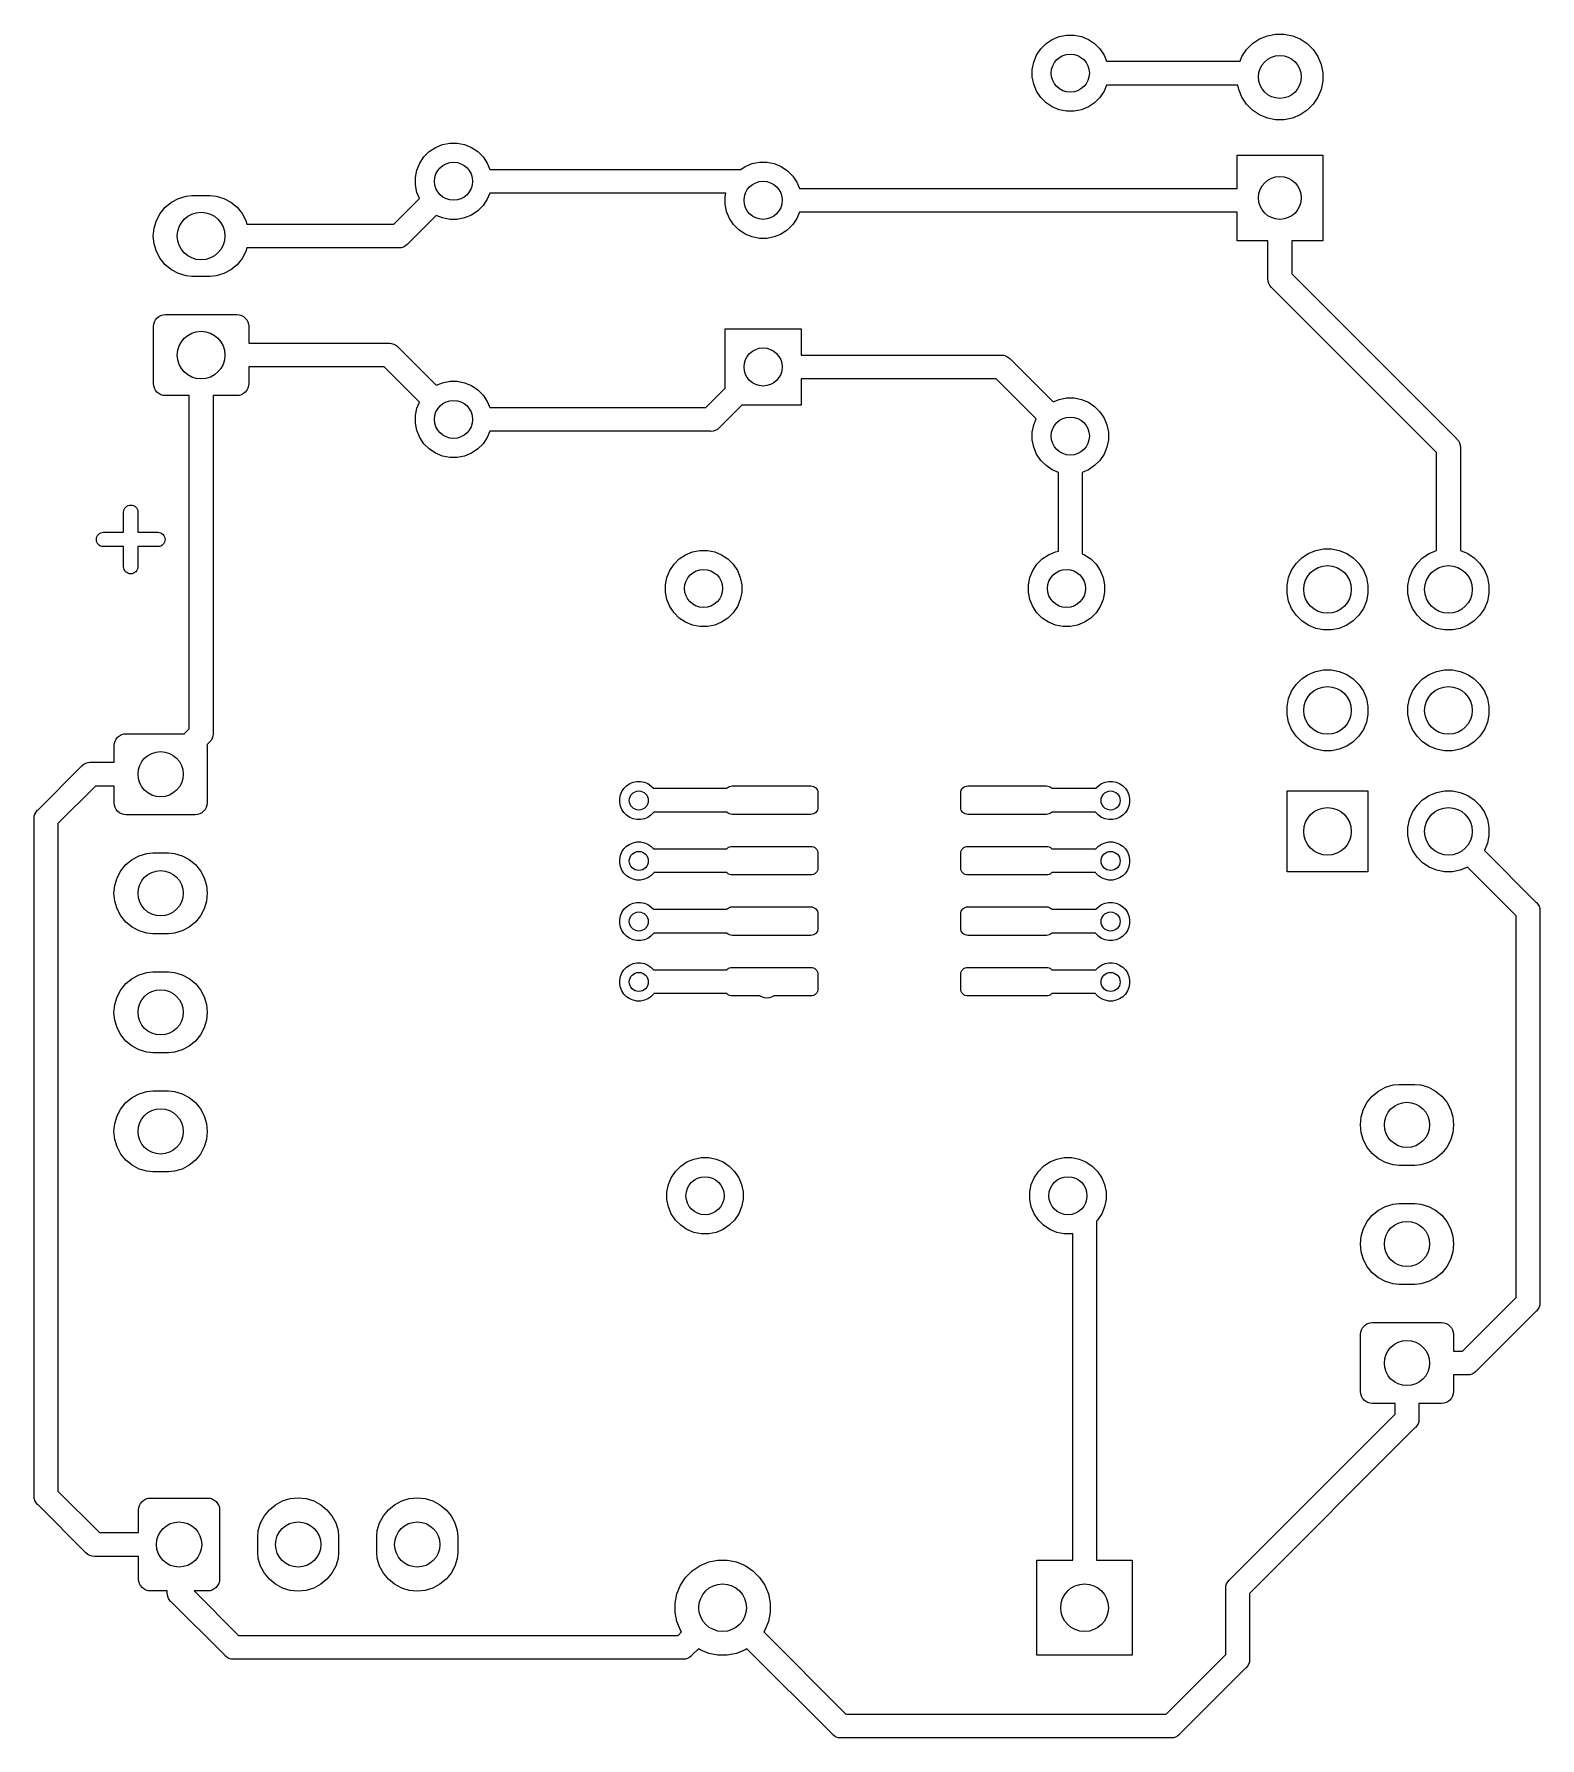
# Model space of a CAD drawing. Extents: x 142.2 to 173.9, y -99.2 to -63.4.
import ezdxf

# ---------------------------------------------------------------- set-up
doc = ezdxf.new("R2010")
doc.units = 0
doc.layers.add('BLACK', color=7, linetype='CONTINUOUS')

msp = doc.modelspace()

# ---------------------------------------------------------------- linework, layer by layer
at = {"layer": 'BLACK', "linetype": 'CONTINUOUS'}
for p, q in [((163.379, -63.72), (163.49, -63.6086)), ((163.49, -63.6086), (163.621, -63.521)), ((163.621, -63.521), (163.767, -63.4607)), ((163.767, -63.4607), (163.921, -63.43)), ((163.921, -63.43), (164.079, -63.43)), ((164.079, -63.43), (164.233, -63.4607)), ((164.233, -63.4607), (164.379, -63.521)), ((164.379, -63.521), (164.51, -63.6086)), ((164.51, -63.6086), (164.621, -63.72)), ((167.701, -63.7363), (167.826, -63.6109)), ((167.826, -63.6109), (167.974, -63.5124)), ((167.974, -63.5124), (168.137, -63.4446)), ((168.137, -63.4446), (168.311, -63.41)), ((168.311, -63.41), (168.489, -63.41)), ((168.489, -63.41), (168.663, -63.4446)), ((168.663, -63.4446), (168.826, -63.5124)), ((168.826, -63.5124), (168.974, -63.6109)), ((168.974, -63.6109), (169.099, -63.7363)), ((163.2, -64.1512), (163.231, -63.9966)), ((163.231, -63.9966), (163.291, -63.8511)), ((163.291, -63.8511), (163.379, -63.72)), ((164.621, -63.72), (164.709, -63.8511)), ((164.709, -63.8511), (164.762, -63.98)), ((164.762, -63.98), (167.563, -63.98)), ((167.563, -63.98), (167.602, -63.8837)), ((167.602, -63.8837), (167.701, -63.7363)), ((169.099, -63.7363), (169.198, -63.8837)), ((169.198, -63.8837), (169.265, -64.0475)), ((163.2, -64.3088), (163.2, -64.1512)), ((163.231, -64.4634), (163.2, -64.3088)), ((169.265, -64.0475), (169.3, -64.2214)), ((169.3, -64.2214), (169.3, -64.3986)), ((163.291, -64.6089), (163.231, -64.4634)), ((163.379, -64.74), (163.291, -64.6089)), ((163.49, -64.8514), (163.379, -64.74)), ((164.621, -64.74), (164.51, -64.8514)), ((164.709, -64.6089), (164.621, -64.74)), ((164.762, -64.48), (164.709, -64.6089)), ((167.516, -64.48), (164.762, -64.48)), ((167.535, -64.5725), (167.516, -64.48)), ((167.602, -64.7363), (167.535, -64.5725)), ((167.701, -64.8837), (167.602, -64.7363)), ((169.198, -64.7363), (169.099, -64.8837)), ((169.265, -64.5725), (169.198, -64.7363)), ((169.3, -64.3986), (169.265, -64.5725)), ((163.621, -64.939), (163.49, -64.8514)), ((163.767, -64.9993), (163.621, -64.939)), ((163.921, -65.03), (163.767, -64.9993)), ((164.079, -65.03), (163.921, -65.03)), ((164.233, -64.9993), (164.079, -65.03)), ((164.379, -64.939), (164.233, -64.9993)), ((164.51, -64.8514), (164.379, -64.939)), ((167.826, -65.0091), (167.701, -64.8837)), ((167.974, -65.1076), (167.826, -65.0091)), ((168.137, -65.1754), (167.974, -65.1076)), ((168.826, -65.1076), (168.663, -65.1754)), ((168.974, -65.0091), (168.826, -65.1076)), ((169.099, -64.8837), (168.974, -65.0091)), ((168.311, -65.21), (168.137, -65.1754)), ((168.489, -65.21), (168.311, -65.21)), ((168.663, -65.1754), (168.489, -65.21)), ((150.54, -65.8786), (150.671, -65.791)), ((150.671, -65.791), (150.817, -65.7307)), ((150.817, -65.7307), (150.971, -65.7)), ((150.971, -65.7), (151.129, -65.7)), ((151.129, -65.7), (151.283, -65.7307)), ((151.283, -65.7307), (151.429, -65.791)), ((151.429, -65.791), (151.56, -65.8786)), ((150.281, -66.2666), (150.341, -66.1211)), ((150.341, -66.1211), (150.429, -65.99)), ((150.429, -65.99), (150.54, -65.8786)), ((151.56, -65.8786), (151.671, -65.99)), ((151.671, -65.99), (151.759, -66.1211)), ((151.759, -66.1211), (151.812, -66.25)), ((157.171, -66.191), (157.317, -66.1307)), ((157.317, -66.1307), (157.471, -66.1)), ((157.471, -66.1), (157.629, -66.1)), ((157.629, -66.1), (157.783, -66.1307)), ((157.783, -66.1307), (157.929, -66.191)), ((167.5, -66.65), (167.5, -65.95)), ((167.5, -65.95), (169.3, -65.95)), ((169.3, -65.95), (169.3, -67.75)), ((150.25, -66.4212), (150.281, -66.2666)), ((150.25, -66.5788), (150.25, -66.4212)), ((151.812, -66.25), (157.083, -66.25)), ((157.083, -66.25), (157.171, -66.191)), ((157.929, -66.191), (158.06, -66.2786)), ((158.06, -66.2786), (158.171, -66.39)), ((158.171, -66.39), (158.259, -66.5211)), ((158.259, -66.5211), (158.312, -66.65)), ((145.125, -66.9398), (145.273, -66.8609)), ((145.273, -66.8609), (145.433, -66.8123)), ((145.433, -66.8123), (145.558, -66.8)), ((145.558, -66.8), (145.942, -66.8)), ((145.942, -66.8), (146.067, -66.8123)), ((146.067, -66.8123), (146.227, -66.8609)), ((146.227, -66.8609), (146.375, -66.9398)), ((149.796, -67.4), (150.334, -66.8623)), ((150.281, -66.7334), (150.25, -66.5788)), ((150.334, -66.8623), (150.281, -66.7334)), ((151.759, -66.8789), (151.671, -67.01)), ((151.812, -66.75), (151.759, -66.8789)), ((156.764, -66.75), (151.812, -66.75)), ((156.75, -66.8212), (156.764, -66.75)), ((156.75, -66.9788), (156.75, -66.8212)), ((158.312, -66.65), (167.5, -66.65)), ((144.811, -67.3231), (144.89, -67.1755)), ((144.89, -67.1755), (144.996, -67.0461)), ((144.996, -67.0461), (145.125, -66.9398)), ((146.375, -66.9398), (146.504, -67.0461)), ((146.504, -67.0461), (146.61, -67.1755)), ((146.61, -67.1755), (146.689, -67.3231)), ((150.688, -67.2158), (150.085, -67.8181)), ((150.817, -67.2693), (150.688, -67.2158)), ((151.429, -67.209), (151.283, -67.2693)), ((151.56, -67.1214), (151.429, -67.209)), ((151.671, -67.01), (151.56, -67.1214)), ((156.781, -67.1334), (156.75, -66.9788)), ((156.841, -67.2789), (156.781, -67.1334)), ((158.312, -67.15), (158.259, -67.2789)), ((167.5, -67.15), (158.312, -67.15)), ((167.5, -67.75), (167.5, -67.15)), ((144.746, -67.65), (144.762, -67.4834)), ((144.762, -67.4834), (144.811, -67.3231)), ((146.689, -67.3231), (146.712, -67.4)), ((146.712, -67.4), (149.796, -67.4)), ((150.971, -67.3), (150.817, -67.2693)), ((151.129, -67.3), (150.971, -67.3)), ((151.283, -67.2693), (151.129, -67.3)), ((156.929, -67.41), (156.841, -67.2789)), ((157.04, -67.5214), (156.929, -67.41)), ((157.171, -67.609), (157.04, -67.5214)), ((157.317, -67.6693), (157.171, -67.609)), ((157.929, -67.609), (157.783, -67.6693)), ((158.06, -67.5214), (157.929, -67.609)), ((158.171, -67.41), (158.06, -67.5214)), ((158.259, -67.2789), (158.171, -67.41)), ((144.762, -67.8166), (144.746, -67.65)), ((144.811, -67.9769), (144.762, -67.8166)), ((146.712, -67.9), (146.689, -67.9769)), ((149.888, -67.9), (146.712, -67.9)), ((149.9, -67.9012), (149.888, -67.9)), ((149.949, -67.8964), (149.9, -67.9012)), ((149.996, -67.8821), (149.949, -67.8964)), ((150.04, -67.8589), (149.996, -67.8821)), ((150.078, -67.8276), (150.04, -67.8589)), ((150.085, -67.8181), (150.078, -67.8276)), ((157.471, -67.7), (157.317, -67.6693)), ((157.629, -67.7), (157.471, -67.7)), ((157.783, -67.6693), (157.629, -67.7)), ((168.15, -67.75), (167.5, -67.75)), ((168.15, -68.5377), (168.15, -67.75)), ((169.3, -67.75), (168.65, -67.75)), ((168.65, -67.75), (168.65, -68.4464)), ((144.89, -68.1245), (144.811, -67.9769)), ((144.996, -68.2539), (144.89, -68.1245)), ((145.125, -68.3602), (144.996, -68.2539)), ((146.504, -68.2539), (146.375, -68.3602)), ((146.61, -68.1245), (146.504, -68.2539)), ((146.689, -67.9769), (146.61, -68.1245)), ((145.273, -68.4391), (145.125, -68.3602)), ((145.433, -68.4877), (145.273, -68.4391)), ((145.558, -68.5), (145.433, -68.4877)), ((145.942, -68.5), (145.558, -68.5)), ((146.067, -68.4877), (145.942, -68.5)), ((146.227, -68.4391), (146.067, -68.4877)), ((146.375, -68.3602), (146.227, -68.4391)), ((168.149, -68.55), (168.15, -68.5377)), ((168.154, -68.599), (168.149, -68.55)), ((168.168, -68.6461), (168.154, -68.599)), ((168.191, -68.6896), (168.168, -68.6461)), ((168.168, -68.6461), (168.168, -68.6461)), ((168.65, -68.4464), (172.108, -71.9045)), ((168.222, -68.7276), (168.191, -68.6896)), ((168.232, -68.7355), (168.222, -68.7276)), ((171.69, -72.1936), (168.232, -68.7355)), ((144.792, -69.4111), (144.823, -69.3732)), ((144.823, -69.3732), (144.861, -69.3421)), ((144.861, -69.3421), (144.904, -69.319)), ((144.904, -69.319), (144.951, -69.3048)), ((144.951, -69.3048), (145, -69.3)), ((145, -69.3), (146.5, -69.3)), ((146.5, -69.3), (146.549, -69.3048)), ((146.549, -69.3048), (146.596, -69.319)), ((146.596, -69.319), (146.639, -69.3421)), ((146.639, -69.3421), (146.677, -69.3732)), ((146.677, -69.3732), (146.708, -69.4111)), ((144.75, -69.55), (144.755, -69.5012)), ((144.75, -70.75), (144.75, -69.55)), ((144.755, -69.5012), (144.769, -69.4543)), ((144.769, -69.4543), (144.792, -69.4111)), ((146.708, -69.4111), (146.731, -69.4543)), ((146.731, -69.4543), (146.745, -69.5012)), ((146.745, -69.5012), (146.75, -69.55)), ((146.75, -69.55), (146.75, -69.9)), ((156.75, -70.8464), (156.75, -69.6)), ((156.75, -69.6), (158.35, -69.6)), ((158.35, -69.6), (158.35, -70.15)), ((146.75, -69.9), (149.688, -69.9)), ((149.688, -69.9), (149.7, -69.8988)), ((149.7, -69.8988), (149.712, -69.9)), ((149.712, -69.9), (149.749, -69.9036)), ((149.749, -69.9036), (149.796, -69.9179)), ((149.796, -69.9179), (149.84, -69.9411)), ((149.84, -69.9411), (149.878, -69.9724)), ((149.878, -69.9724), (149.885, -69.9819)), ((149.885, -69.9819), (150.688, -70.7842)), ((149.596, -70.4), (146.75, -70.4)), ((146.75, -70.4), (146.75, -70.75)), ((150.334, -71.1377), (149.596, -70.4)), ((158.35, -70.15), (162.538, -70.15)), ((162.538, -70.15), (162.55, -70.1488)), ((162.55, -70.1488), (162.562, -70.15)), ((162.562, -70.15), (162.599, -70.1536)), ((162.599, -70.1536), (162.646, -70.1679)), ((162.646, -70.1679), (162.69, -70.1911)), ((162.69, -70.1911), (162.728, -70.2224)), ((162.728, -70.2224), (162.735, -70.2319)), ((162.735, -70.2319), (163.638, -71.1342)), ((144.755, -70.7988), (144.75, -70.75)), ((144.769, -70.8457), (144.755, -70.7988)), ((146.745, -70.7988), (146.731, -70.8457)), ((146.75, -70.75), (146.745, -70.7988)), ((150.688, -70.7842), (150.817, -70.7307)), ((150.817, -70.7307), (150.971, -70.7)), ((150.971, -70.7), (151.129, -70.7)), ((151.129, -70.7), (151.283, -70.7307)), ((151.283, -70.7307), (151.429, -70.791)), ((151.429, -70.791), (151.56, -70.8786)), ((162.446, -70.65), (158.35, -70.65)), ((158.35, -70.65), (158.35, -71.2)), ((163.284, -71.4877), (162.446, -70.65)), ((144.792, -70.8889), (144.769, -70.8457)), ((144.823, -70.9268), (144.792, -70.8889)), ((144.861, -70.9579), (144.823, -70.9268)), ((144.904, -70.981), (144.861, -70.9579)), ((144.951, -70.9952), (144.904, -70.981)), ((145, -71), (144.951, -70.9952)), ((145.5, -71), (145, -71)), ((145.5, -77.9964), (145.5, -71)), ((146.5, -71), (146, -71)), ((146, -71), (146, -78.0877)), ((146.549, -70.9952), (146.5, -71)), ((146.596, -70.981), (146.549, -70.9952)), ((146.639, -70.9579), (146.596, -70.981)), ((146.677, -70.9268), (146.639, -70.9579)), ((146.708, -70.8889), (146.677, -70.9268)), ((146.731, -70.8457), (146.708, -70.8889)), ((150.281, -71.2666), (150.334, -71.1377)), ((151.56, -70.8786), (151.671, -70.99)), ((151.671, -70.99), (151.759, -71.1211)), ((151.759, -71.1211), (151.812, -71.25)), ((156.346, -71.25), (156.75, -70.8464)), ((163.638, -71.1342), (163.767, -71.0807)), ((163.767, -71.0807), (163.921, -71.05)), ((163.921, -71.05), (164.079, -71.05)), ((164.079, -71.05), (164.233, -71.0807)), ((164.233, -71.0807), (164.379, -71.141)), ((164.379, -71.141), (164.51, -71.2286)), ((150.25, -71.4212), (150.281, -71.2666)), ((150.25, -71.5788), (150.25, -71.4212)), ((151.812, -71.25), (156.346, -71.25)), ((157.104, -71.2), (156.635, -71.6681)), ((158.35, -71.2), (157.104, -71.2)), ((163.231, -71.6166), (163.284, -71.4877)), ((164.51, -71.2286), (164.621, -71.34)), ((164.621, -71.34), (164.709, -71.4711)), ((164.709, -71.4711), (164.769, -71.6166)), ((150.281, -71.7334), (150.25, -71.5788)), ((150.341, -71.8789), (150.281, -71.7334)), ((150.429, -72.01), (150.341, -71.8789)), ((151.759, -71.8789), (151.671, -72.01)), ((151.812, -71.75), (151.759, -71.8789)), ((156.438, -71.75), (151.812, -71.75)), ((156.45, -71.7512), (156.438, -71.75)), ((156.499, -71.7464), (156.45, -71.7512)), ((156.546, -71.7321), (156.499, -71.7464)), ((156.499, -71.7464), (156.499, -71.7464)), ((156.59, -71.7089), (156.546, -71.7321)), ((156.628, -71.6776), (156.59, -71.7089)), ((156.635, -71.6681), (156.628, -71.6776)), ((163.2, -71.7712), (163.231, -71.6166)), ((163.2, -71.9288), (163.2, -71.7712)), ((164.769, -71.6166), (164.8, -71.7712)), ((164.8, -71.7712), (164.8, -71.9288)), ((172.108, -71.9045), (172.118, -71.9124)), ((150.54, -72.1214), (150.429, -72.01)), ((150.671, -72.209), (150.54, -72.1214)), ((150.817, -72.2693), (150.671, -72.209)), ((151.429, -72.209), (151.283, -72.2693)), ((151.56, -72.1214), (151.429, -72.209)), ((151.671, -72.01), (151.56, -72.1214)), ((163.231, -72.0834), (163.2, -71.9288)), ((163.291, -72.2289), (163.231, -72.0834)), ((163.379, -72.36), (163.291, -72.2289)), ((164.709, -72.2289), (164.621, -72.36)), ((164.769, -72.0834), (164.709, -72.2289)), ((164.8, -71.9288), (164.769, -72.0834)), ((171.69, -74.2535), (171.69, -72.1936)), ((172.118, -71.9124), (172.149, -71.9504)), ((172.149, -71.9504), (172.172, -71.9939)), ((172.172, -71.9939), (172.186, -72.041)), ((172.186, -72.041), (172.191, -72.09)), ((172.191, -72.09), (172.19, -72.1023)), ((172.19, -72.1023), (172.19, -74.2535)), ((150.971, -72.3), (150.817, -72.2693)), ((151.129, -72.3), (150.971, -72.3)), ((151.283, -72.2693), (151.129, -72.3)), ((163.49, -72.4714), (163.379, -72.36)), ((163.621, -72.559), (163.49, -72.4714)), ((163.75, -72.6124), (163.621, -72.559)), ((163.75, -74.2681), (163.75, -72.6124)), ((164.379, -72.559), (164.25, -72.6124)), ((164.25, -72.6124), (164.25, -74.3208)), ((164.51, -72.4714), (164.379, -72.559)), ((164.621, -72.36), (164.51, -72.4714)), ((144.167, -73.3425), (144.19, -73.3242)), ((144.19, -73.3242), (144.216, -73.3106)), ((144.216, -73.3106), (144.244, -73.3024)), ((144.244, -73.3024), (144.273, -73.2997)), ((144.273, -73.2997), (144.302, -73.3028)), ((144.302, -73.3028), (144.33, -73.3114)), ((144.33, -73.3114), (144.356, -73.3254)), ((144.356, -73.3254), (144.378, -73.344)), ((144.122, -73.4476), (144.125, -73.4185)), ((144.122, -73.4497), (144.122, -73.4476)), ((144.122, -73.8711), (144.122, -73.4497)), ((144.125, -73.4185), (144.134, -73.3906)), ((144.134, -73.3906), (144.148, -73.365)), ((144.148, -73.365), (144.167, -73.3425)), ((144.378, -73.344), (144.397, -73.3667)), ((144.397, -73.3667), (144.411, -73.3926)), ((144.411, -73.3926), (144.419, -73.4206)), ((144.419, -73.4206), (144.422, -73.4497)), ((144.422, -73.4497), (144.422, -73.8711)), ((143.551, -74.0201), (143.554, -73.991)), ((143.553, -74.0492), (143.551, -74.0201)), ((143.561, -74.0773), (143.553, -74.0492)), ((143.554, -73.991), (143.562, -73.963)), ((143.562, -73.963), (143.576, -73.9373)), ((143.576, -73.9373), (143.595, -73.9147)), ((143.595, -73.9147), (143.618, -73.8962)), ((143.618, -73.8962), (143.643, -73.8825)), ((143.643, -73.8825), (143.671, -73.874)), ((143.671, -73.874), (143.701, -73.8711)), ((143.701, -73.8711), (144.122, -73.8711)), ((144.422, -73.8711), (144.843, -73.8711)), ((144.843, -73.8711), (144.846, -73.8712)), ((144.846, -73.8712), (144.875, -73.8744)), ((144.875, -73.8744), (144.903, -73.8833)), ((144.903, -73.8833), (144.928, -73.8974)), ((144.928, -73.8974), (144.951, -73.9162)), ((144.951, -73.9162), (144.969, -73.939)), ((144.969, -73.939), (144.983, -73.965)), ((144.99, -74.0513), (144.982, -74.0793)), ((144.983, -73.965), (144.991, -73.993)), ((144.993, -74.0222), (144.99, -74.0513)), ((144.991, -73.993), (144.993, -74.0222)), ((143.575, -74.1033), (143.561, -74.0773)), ((143.593, -74.1261), (143.575, -74.1033)), ((143.616, -74.1449), (143.593, -74.1261)), ((143.641, -74.159), (143.616, -74.1449)), ((143.669, -74.1679), (143.641, -74.159)), ((143.698, -74.1711), (143.669, -74.1679)), ((143.701, -74.1711), (143.698, -74.1711)), ((144.122, -74.1711), (143.701, -74.1711)), ((144.122, -74.5926), (144.122, -74.1711)), ((144.843, -74.1711), (144.422, -74.1711)), ((144.422, -74.1711), (144.422, -74.5926)), ((144.873, -74.1683), (144.843, -74.1711)), ((144.901, -74.1598), (144.873, -74.1683)), ((144.926, -74.1461), (144.901, -74.1598)), ((144.949, -74.1276), (144.926, -74.1461)), ((144.968, -74.105), (144.949, -74.1276)), ((144.982, -74.0793), (144.968, -74.105)), ((155.79, -74.4286), (155.921, -74.341)), ((155.921, -74.341), (156.067, -74.2807)), ((156.067, -74.2807), (156.221, -74.25)), ((156.221, -74.25), (156.379, -74.25)), ((156.379, -74.25), (156.533, -74.2807)), ((156.533, -74.2807), (156.679, -74.341)), ((156.679, -74.341), (156.81, -74.4286)), ((163.41, -74.4286), (163.541, -74.341)), ((163.541, -74.341), (163.687, -74.2807)), ((163.687, -74.2807), (163.75, -74.2681)), ((164.25, -74.3208), (164.299, -74.341)), ((164.299, -74.341), (164.43, -74.4286)), ((168.74, -74.5282), (168.858, -74.4098)), ((168.858, -74.4098), (168.997, -74.3167)), ((168.997, -74.3167), (169.152, -74.2527)), ((169.152, -74.2527), (169.316, -74.22)), ((169.316, -74.22), (169.484, -74.22)), ((169.484, -74.22), (169.648, -74.2527)), ((169.648, -74.2527), (169.803, -74.3167)), ((169.803, -74.3167), (169.942, -74.4098)), ((169.942, -74.4098), (170.06, -74.5282)), ((171.28, -74.5282), (171.398, -74.4098)), ((171.398, -74.4098), (171.537, -74.3167)), ((171.537, -74.3167), (171.69, -74.2535)), ((172.19, -74.2535), (172.343, -74.3167)), ((172.343, -74.3167), (172.482, -74.4098)), ((172.482, -74.4098), (172.6, -74.5282)), ((144.125, -74.6217), (144.122, -74.5926)), ((144.133, -74.6497), (144.125, -74.6217)), ((144.147, -74.6756), (144.133, -74.6497)), ((144.166, -74.6983), (144.147, -74.6756)), ((144.188, -74.7169), (144.166, -74.6983)), ((144.214, -74.7308), (144.188, -74.7169)), ((144.242, -74.7395), (144.214, -74.7308)), ((144.271, -74.7426), (144.242, -74.7395)), ((144.3, -74.7399), (144.271, -74.7426)), ((144.328, -74.7316), (144.3, -74.7399)), ((144.354, -74.7181), (144.328, -74.7316)), ((144.377, -74.6997), (144.354, -74.7181)), ((144.396, -74.6773), (144.377, -74.6997)), ((144.41, -74.6517), (144.396, -74.6773)), ((144.419, -74.6238), (144.41, -74.6517)), ((144.422, -74.5947), (144.419, -74.6238)), ((144.422, -74.5926), (144.422, -74.5947)), ((155.531, -74.8166), (155.591, -74.6711)), ((155.591, -74.6711), (155.679, -74.54)), ((155.679, -74.54), (155.79, -74.4286)), ((156.81, -74.4286), (156.921, -74.54)), ((156.921, -74.54), (157.009, -74.6711)), ((157.009, -74.6711), (157.069, -74.8166)), ((163.151, -74.8166), (163.211, -74.6711)), ((163.211, -74.6711), (163.299, -74.54)), ((163.299, -74.54), (163.41, -74.4286)), ((164.43, -74.4286), (164.541, -74.54)), ((164.541, -74.54), (164.629, -74.6711)), ((164.629, -74.6711), (164.689, -74.8166)), ((168.583, -74.8221), (168.647, -74.6674)), ((168.647, -74.6674), (168.74, -74.5282)), ((170.06, -74.5282), (170.153, -74.6674)), ((170.153, -74.6674), (170.217, -74.8221)), ((171.123, -74.8221), (171.187, -74.6674)), ((171.187, -74.6674), (171.28, -74.5282)), ((172.6, -74.5282), (172.693, -74.6674)), ((172.693, -74.6674), (172.757, -74.8221)), ((155.5, -74.9712), (155.531, -74.8166)), ((155.5, -75.1288), (155.5, -74.9712)), ((157.069, -74.8166), (157.1, -74.9712)), ((157.1, -74.9712), (157.1, -75.1288)), ((163.12, -74.9712), (163.151, -74.8166)), ((163.12, -75.1288), (163.12, -74.9712)), ((164.689, -74.8166), (164.72, -74.9712)), ((164.72, -74.9712), (164.72, -75.1288)), ((168.55, -74.9863), (168.583, -74.8221)), ((168.55, -75.1537), (168.55, -74.9863)), ((170.217, -74.8221), (170.25, -74.9863)), ((170.25, -74.9863), (170.25, -75.1537)), ((171.09, -74.9863), (171.123, -74.8221)), ((171.09, -75.1537), (171.09, -74.9863)), ((172.757, -74.8221), (172.79, -74.9863)), ((172.79, -74.9863), (172.79, -75.1537)), ((155.531, -75.2834), (155.5, -75.1288)), ((155.591, -75.4289), (155.531, -75.2834)), ((155.679, -75.56), (155.591, -75.4289)), ((157.009, -75.4289), (156.921, -75.56)), ((157.069, -75.2834), (157.009, -75.4289)), ((157.1, -75.1288), (157.069, -75.2834)), ((163.151, -75.2834), (163.12, -75.1288)), ((163.211, -75.4289), (163.151, -75.2834)), ((163.299, -75.56), (163.211, -75.4289)), ((164.629, -75.4289), (164.541, -75.56)), ((164.689, -75.2834), (164.629, -75.4289)), ((164.72, -75.1288), (164.689, -75.2834)), ((168.583, -75.3179), (168.55, -75.1537)), ((168.647, -75.4726), (168.583, -75.3179)), ((168.74, -75.6118), (168.647, -75.4726)), ((170.153, -75.4726), (170.06, -75.6118)), ((170.217, -75.3179), (170.153, -75.4726)), ((170.25, -75.1537), (170.217, -75.3179)), ((171.123, -75.3179), (171.09, -75.1537)), ((171.187, -75.4726), (171.123, -75.3179)), ((171.28, -75.6118), (171.187, -75.4726)), ((172.693, -75.4726), (172.6, -75.6118)), ((172.757, -75.3179), (172.693, -75.4726)), ((172.79, -75.1537), (172.757, -75.3179)), ((155.79, -75.6714), (155.679, -75.56)), ((155.921, -75.759), (155.79, -75.6714)), ((156.067, -75.8193), (155.921, -75.759)), ((156.221, -75.85), (156.067, -75.8193)), ((156.533, -75.8193), (156.379, -75.85)), ((156.679, -75.759), (156.533, -75.8193)), ((156.81, -75.6714), (156.679, -75.759)), ((156.921, -75.56), (156.81, -75.6714)), ((163.41, -75.6714), (163.299, -75.56)), ((163.541, -75.759), (163.41, -75.6714)), ((163.687, -75.8193), (163.541, -75.759)), ((163.841, -75.85), (163.687, -75.8193)), ((164.153, -75.8193), (163.999, -75.85)), ((164.299, -75.759), (164.153, -75.8193)), ((164.43, -75.6714), (164.299, -75.759)), ((164.541, -75.56), (164.43, -75.6714)), ((168.858, -75.7302), (168.74, -75.6118)), ((168.997, -75.8233), (168.858, -75.7302)), ((169.152, -75.8873), (168.997, -75.8233)), ((169.803, -75.8233), (169.648, -75.8873)), ((169.942, -75.7302), (169.803, -75.8233)), ((170.06, -75.6118), (169.942, -75.7302)), ((171.398, -75.7302), (171.28, -75.6118)), ((171.537, -75.8233), (171.398, -75.7302)), ((171.692, -75.8873), (171.537, -75.8233)), ((172.343, -75.8233), (172.188, -75.8873)), ((172.482, -75.7302), (172.343, -75.8233)), ((172.6, -75.6118), (172.482, -75.7302)), ((156.379, -75.85), (156.221, -75.85)), ((163.999, -75.85), (163.841, -75.85)), ((169.316, -75.92), (169.152, -75.8873)), ((169.484, -75.92), (169.316, -75.92)), ((169.648, -75.8873), (169.484, -75.92)), ((171.856, -75.92), (171.692, -75.8873)), ((172.024, -75.92), (171.856, -75.92)), ((172.188, -75.8873), (172.024, -75.92)), ((168.858, -76.9498), (168.997, -76.8567)), ((168.997, -76.8567), (169.152, -76.7927)), ((169.152, -76.7927), (169.316, -76.76)), ((169.316, -76.76), (169.484, -76.76)), ((169.484, -76.76), (169.648, -76.7927)), ((169.648, -76.7927), (169.803, -76.8567)), ((169.803, -76.8567), (169.942, -76.9498)), ((171.398, -76.9498), (171.537, -76.8567)), ((171.537, -76.8567), (171.692, -76.7927)), ((171.692, -76.7927), (171.856, -76.76)), ((171.856, -76.76), (172.024, -76.76)), ((172.024, -76.76), (172.188, -76.7927)), ((172.188, -76.7927), (172.343, -76.8567)), ((172.343, -76.8567), (172.482, -76.9498)), ((168.583, -77.3621), (168.647, -77.2074)), ((168.647, -77.2074), (168.74, -77.0682)), ((168.74, -77.0682), (168.858, -76.9498)), ((169.942, -76.9498), (170.06, -77.0682)), ((170.06, -77.0682), (170.153, -77.2074)), ((170.153, -77.2074), (170.217, -77.3621)), ((171.123, -77.3621), (171.187, -77.2074)), ((171.187, -77.2074), (171.28, -77.0682)), ((171.28, -77.0682), (171.398, -76.9498)), ((172.482, -76.9498), (172.6, -77.0682)), ((172.6, -77.0682), (172.693, -77.2074)), ((172.693, -77.2074), (172.757, -77.3621)), ((168.55, -77.5263), (168.583, -77.3621)), ((168.55, -77.6937), (168.55, -77.5263)), ((170.217, -77.3621), (170.25, -77.5263)), ((170.25, -77.5263), (170.25, -77.6937)), ((171.09, -77.5263), (171.123, -77.3621)), ((171.09, -77.6937), (171.09, -77.5263)), ((172.757, -77.3621), (172.79, -77.5263)), ((172.79, -77.5263), (172.79, -77.6937)), ((168.583, -77.8579), (168.55, -77.6937)), ((168.647, -78.0126), (168.583, -77.8579)), ((170.217, -77.8579), (170.153, -78.0126)), ((170.25, -77.6937), (170.217, -77.8579)), ((171.123, -77.8579), (171.09, -77.6937)), ((171.187, -78.0126), (171.123, -77.8579)), ((172.757, -77.8579), (172.693, -78.0126)), ((172.79, -77.6937), (172.757, -77.8579)), ((143.925, -78.35), (143.93, -78.3012)), ((143.93, -78.3012), (143.944, -78.2543)), ((143.944, -78.2543), (143.967, -78.2111)), ((143.967, -78.2111), (143.998, -78.1732)), ((143.998, -78.1732), (144.036, -78.1421)), ((144.036, -78.1421), (144.079, -78.119)), ((144.079, -78.119), (144.126, -78.1048)), ((144.126, -78.1048), (144.175, -78.1)), ((144.175, -78.1), (145.396, -78.1)), ((145.396, -78.1), (145.5, -77.9964)), ((145.918, -78.2855), (145.873, -78.3305)), ((145.873, -78.3305), (145.875, -78.35)), ((145.928, -78.2776), (145.918, -78.2855)), ((145.959, -78.2396), (145.928, -78.2776)), ((145.982, -78.1961), (145.959, -78.2396)), ((145.996, -78.149), (145.982, -78.1961)), ((146, -78.1123), (145.996, -78.149)), ((146, -78.0877), (146.001, -78.1)), ((146.001, -78.1), (146, -78.1123)), ((168.74, -78.1518), (168.647, -78.0126)), ((168.858, -78.2702), (168.74, -78.1518)), ((168.997, -78.3633), (168.858, -78.2702)), ((169.942, -78.2702), (169.803, -78.3633)), ((170.06, -78.1518), (169.942, -78.2702)), ((170.153, -78.0126), (170.06, -78.1518)), ((171.28, -78.1518), (171.187, -78.0126)), ((171.398, -78.2702), (171.28, -78.1518)), ((171.537, -78.3633), (171.398, -78.2702)), ((172.482, -78.2702), (172.343, -78.3633)), ((172.6, -78.1518), (172.482, -78.2702)), ((172.693, -78.0126), (172.6, -78.1518)), ((143.378, -78.7036), (143.415, -78.7)), ((143.415, -78.7), (143.427, -78.6988)), ((143.415, -78.7), (143.415, -78.7)), ((143.427, -78.6988), (143.439, -78.7)), ((143.439, -78.7), (143.925, -78.7)), ((143.925, -78.7), (143.925, -78.35)), ((145.875, -78.35), (145.875, -79.55)), ((169.152, -78.4273), (168.997, -78.3633)), ((169.316, -78.46), (169.152, -78.4273)), ((169.484, -78.46), (169.316, -78.46)), ((169.648, -78.4273), (169.484, -78.46)), ((169.803, -78.3633), (169.648, -78.4273)), ((171.692, -78.4273), (171.537, -78.3633)), ((171.856, -78.46), (171.692, -78.4273)), ((172.024, -78.46), (171.856, -78.46)), ((172.188, -78.4273), (172.024, -78.46)), ((172.343, -78.3633), (172.188, -78.4273)), ((142.326, -79.6975), (143.242, -78.7819)), ((143.242, -78.7819), (143.249, -78.7724)), ((143.249, -78.7724), (143.287, -78.7411)), ((143.287, -78.7411), (143.331, -78.7179)), ((143.331, -78.7179), (143.378, -78.7036)), ((143.531, -79.2), (142.744, -79.9866)), ((143.925, -79.2), (143.531, -79.2)), ((143.925, -79.55), (143.925, -79.2)), ((154.54, -79.4626), (154.555, -79.3853)), ((154.555, -79.3853), (154.586, -79.3125)), ((154.586, -79.3125), (154.629, -79.247)), ((154.629, -79.247), (154.685, -79.1913)), ((154.685, -79.1913), (154.751, -79.1475)), ((154.751, -79.1475), (154.823, -79.1174)), ((154.823, -79.1174), (154.901, -79.102)), ((154.901, -79.102), (154.979, -79.102)), ((154.979, -79.102), (155.057, -79.1174)), ((155.057, -79.1174), (155.129, -79.1475)), ((155.129, -79.1475), (155.195, -79.1913)), ((155.195, -79.1913), (155.249, -79.245)), ((155.249, -79.245), (156.789, -79.245)), ((156.789, -79.245), (156.794, -79.2389)), ((156.794, -79.2389), (156.817, -79.2203)), ((156.817, -79.2203), (156.843, -79.2064)), ((156.843, -79.2064), (156.871, -79.1979)), ((156.871, -79.1979), (156.9, -79.195)), ((156.9, -79.195), (158.55, -79.195)), ((158.55, -79.195), (158.579, -79.1979)), ((158.579, -79.1979), (158.607, -79.2064)), ((158.607, -79.2064), (158.633, -79.2203)), ((158.633, -79.2203), (158.656, -79.2389)), ((158.656, -79.2389), (158.675, -79.2617)), ((158.675, -79.2617), (158.689, -79.2876)), ((158.689, -79.2876), (158.697, -79.3157)), ((158.697, -79.3157), (158.7, -79.345)), ((158.7, -79.345), (158.7, -79.645)), ((161.7, -79.345), (161.703, -79.3157)), ((161.7, -79.645), (161.7, -79.345)), ((161.703, -79.3157), (161.711, -79.2876)), ((161.711, -79.2876), (161.725, -79.2617)), ((161.725, -79.2617), (161.744, -79.2389)), ((161.744, -79.2389), (161.767, -79.2203)), ((161.767, -79.2203), (161.793, -79.2064)), ((161.793, -79.2064), (161.821, -79.1979)), ((161.821, -79.1979), (161.85, -79.195)), ((161.85, -79.195), (163.5, -79.195)), ((163.5, -79.195), (163.529, -79.1979)), ((163.529, -79.1979), (163.557, -79.2064)), ((163.557, -79.2064), (163.583, -79.2203)), ((163.583, -79.2203), (163.606, -79.2389)), ((163.606, -79.2389), (163.611, -79.245)), ((163.611, -79.245), (164.537, -79.245)), ((164.537, -79.245), (164.591, -79.1913)), ((164.591, -79.1913), (164.657, -79.1475)), ((164.657, -79.1475), (164.729, -79.1174)), ((164.729, -79.1174), (164.807, -79.102)), ((164.807, -79.102), (164.885, -79.102)), ((164.885, -79.102), (164.963, -79.1174)), ((164.963, -79.1174), (165.035, -79.1475)), ((165.035, -79.1475), (165.101, -79.1913)), ((165.101, -79.1913), (165.157, -79.247)), ((165.157, -79.247), (165.2, -79.3125)), ((165.2, -79.3125), (165.231, -79.3853)), ((165.231, -79.3853), (165.246, -79.4626)), ((168.55, -81), (168.55, -79.3)), ((168.55, -79.3), (170.25, -79.3)), ((170.25, -79.3), (170.25, -81)), ((171.398, -79.4898), (171.537, -79.3967)), ((171.537, -79.3967), (171.692, -79.3327)), ((171.692, -79.3327), (171.856, -79.3)), ((171.856, -79.3), (172.024, -79.3)), ((172.024, -79.3), (172.188, -79.3327)), ((172.188, -79.3327), (172.343, -79.3967)), ((172.343, -79.3967), (172.482, -79.4898)), ((142.262, -79.7869), (142.285, -79.7434)), ((142.285, -79.7434), (142.287, -79.7414)), ((142.287, -79.7414), (142.316, -79.7054)), ((142.316, -79.7054), (142.326, -79.6975)), ((143.93, -79.5988), (143.925, -79.55)), ((143.944, -79.6457), (143.93, -79.5988)), ((143.967, -79.6889), (143.944, -79.6457)), ((143.998, -79.7268), (143.967, -79.6889)), ((144.036, -79.7579), (143.998, -79.7268)), ((144.079, -79.781), (144.036, -79.7579)), ((145.764, -79.7579), (145.721, -79.781)), ((145.802, -79.7268), (145.764, -79.7579)), ((145.833, -79.6889), (145.802, -79.7268)), ((145.856, -79.6457), (145.833, -79.6889)), ((145.87, -79.5988), (145.856, -79.6457)), ((145.875, -79.55), (145.87, -79.5988)), ((154.54, -79.5414), (154.54, -79.4626)), ((154.555, -79.6187), (154.54, -79.5414)), ((154.586, -79.6915), (154.555, -79.6187)), ((154.629, -79.757), (154.586, -79.6915)), ((154.685, -79.8127), (154.629, -79.757)), ((155.251, -79.757), (155.195, -79.8127)), ((155.259, -79.745), (155.251, -79.757)), ((156.789, -79.745), (155.259, -79.745)), ((156.794, -79.7511), (156.789, -79.745)), ((156.817, -79.7697), (156.794, -79.7511)), ((156.843, -79.7836), (156.817, -79.7697)), ((158.633, -79.7697), (158.607, -79.7836)), ((158.656, -79.7511), (158.633, -79.7697)), ((158.675, -79.7283), (158.656, -79.7511)), ((158.689, -79.7024), (158.675, -79.7283)), ((158.697, -79.6743), (158.689, -79.7024)), ((158.7, -79.645), (158.697, -79.6743)), ((161.703, -79.6743), (161.7, -79.645)), ((161.711, -79.7024), (161.703, -79.6743)), ((161.725, -79.7283), (161.711, -79.7024)), ((161.744, -79.7511), (161.725, -79.7283)), ((161.767, -79.7697), (161.744, -79.7511)), ((161.793, -79.7836), (161.767, -79.7697)), ((163.583, -79.7697), (163.557, -79.7836)), ((163.606, -79.7511), (163.583, -79.7697)), ((163.611, -79.745), (163.606, -79.7511)), ((164.527, -79.745), (163.611, -79.745)), ((164.535, -79.757), (164.527, -79.745)), ((164.591, -79.8127), (164.535, -79.757)), ((165.157, -79.757), (165.101, -79.8127)), ((165.2, -79.6915), (165.157, -79.757)), ((165.231, -79.6187), (165.2, -79.6915)), ((165.246, -79.5414), (165.231, -79.6187)), ((165.246, -79.4626), (165.246, -79.5414)), ((171.123, -79.9021), (171.187, -79.7474)), ((171.187, -79.7474), (171.28, -79.6082)), ((171.28, -79.6082), (171.398, -79.4898)), ((172.482, -79.4898), (172.6, -79.6082)), ((172.6, -79.6082), (172.693, -79.7474)), ((172.693, -79.7474), (172.757, -79.9021)), ((142.243, -79.883), (142.248, -79.834)), ((142.244, -79.8953), (142.243, -79.883)), ((142.244, -94.0947), (142.244, -79.8953)), ((142.248, -79.834), (142.262, -79.7869)), ((142.744, -79.9866), (142.744, -94.0034)), ((144.126, -79.7952), (144.079, -79.781)), ((144.175, -79.8), (144.126, -79.7952)), ((145.625, -79.8), (144.175, -79.8)), ((145.674, -79.7952), (145.625, -79.8)), ((145.721, -79.781), (145.674, -79.7952)), ((154.751, -79.8565), (154.685, -79.8127)), ((154.823, -79.8866), (154.751, -79.8565)), ((154.901, -79.902), (154.823, -79.8866)), ((154.979, -79.902), (154.901, -79.902)), ((155.057, -79.8866), (154.979, -79.902)), ((155.129, -79.8565), (155.057, -79.8866)), ((155.195, -79.8127), (155.129, -79.8565)), ((156.871, -79.7921), (156.843, -79.7836)), ((156.9, -79.795), (156.871, -79.7921)), ((158.55, -79.795), (156.9, -79.795)), ((158.579, -79.7921), (158.55, -79.795)), ((158.607, -79.7836), (158.579, -79.7921)), ((161.821, -79.7921), (161.793, -79.7836)), ((161.85, -79.795), (161.821, -79.7921)), ((163.5, -79.795), (161.85, -79.795)), ((163.529, -79.7921), (163.5, -79.795)), ((163.557, -79.7836), (163.529, -79.7921)), ((164.657, -79.8565), (164.591, -79.8127)), ((164.729, -79.8866), (164.657, -79.8565)), ((164.807, -79.902), (164.729, -79.8866)), ((164.885, -79.902), (164.807, -79.902)), ((164.963, -79.8866), (164.885, -79.902)), ((165.035, -79.8565), (164.963, -79.8866)), ((165.101, -79.8127), (165.035, -79.8565)), ((171.09, -80.0663), (171.123, -79.9021)), ((171.09, -80.2337), (171.09, -80.0663)), ((172.757, -79.9021), (172.79, -80.0663)), ((172.79, -80.0663), (172.79, -80.2337)), ((154.629, -80.517), (154.685, -80.4613)), ((154.685, -80.4613), (154.751, -80.4175)), ((154.751, -80.4175), (154.823, -80.3874)), ((154.823, -80.3874), (154.901, -80.372)), ((154.901, -80.372), (154.979, -80.372)), ((154.979, -80.372), (155.057, -80.3874)), ((155.057, -80.3874), (155.129, -80.4175)), ((155.129, -80.4175), (155.195, -80.4613)), ((155.195, -80.4613), (155.249, -80.515)), ((156.794, -80.5089), (156.817, -80.4903)), ((156.817, -80.4903), (156.843, -80.4764)), ((156.843, -80.4764), (156.871, -80.4679)), ((156.871, -80.4679), (156.9, -80.465)), ((156.9, -80.465), (158.55, -80.465)), ((158.55, -80.465), (158.579, -80.4679)), ((158.579, -80.4679), (158.607, -80.4764)), ((158.607, -80.4764), (158.633, -80.4903)), ((158.633, -80.4903), (158.656, -80.5089)), ((161.744, -80.5089), (161.767, -80.4903)), ((161.767, -80.4903), (161.793, -80.4764)), ((161.793, -80.4764), (161.821, -80.4679)), ((161.821, -80.4679), (161.85, -80.465)), ((161.85, -80.465), (163.5, -80.465)), ((163.5, -80.465), (163.529, -80.4679)), ((163.529, -80.4679), (163.557, -80.4764)), ((163.557, -80.4764), (163.583, -80.4903)), ((163.583, -80.4903), (163.606, -80.5089)), ((164.537, -80.515), (164.591, -80.4613)), ((164.591, -80.4613), (164.657, -80.4175)), ((164.657, -80.4175), (164.729, -80.3874)), ((164.729, -80.3874), (164.807, -80.372)), ((164.807, -80.372), (164.885, -80.372)), ((164.885, -80.372), (164.963, -80.3874)), ((164.963, -80.3874), (165.035, -80.4175)), ((165.035, -80.4175), (165.101, -80.4613)), ((165.101, -80.4613), (165.157, -80.517)), ((171.123, -80.3979), (171.09, -80.2337)), ((171.187, -80.5526), (171.123, -80.3979)), ((172.757, -80.3979), (172.694, -80.5506)), ((172.79, -80.2337), (172.757, -80.3979)), ((144.065, -80.9755), (144.171, -80.8461)), ((144.171, -80.8461), (144.3, -80.7398)), ((144.3, -80.7398), (144.448, -80.6609)), ((144.448, -80.6609), (144.608, -80.6123)), ((144.608, -80.6123), (144.733, -80.6)), ((144.733, -80.6), (145.067, -80.6)), ((145.067, -80.6), (145.192, -80.6123)), ((145.192, -80.6123), (145.352, -80.6609)), ((145.352, -80.6609), (145.5, -80.7398)), ((145.5, -80.7398), (145.629, -80.8461)), ((145.629, -80.8461), (145.735, -80.9755)), ((154.54, -80.7326), (154.555, -80.6553)), ((154.54, -80.8114), (154.54, -80.7326)), ((154.555, -80.8887), (154.54, -80.8114)), ((154.555, -80.6553), (154.586, -80.5825)), ((154.586, -80.5825), (154.629, -80.517)), ((155.249, -80.515), (156.789, -80.515)), ((156.789, -80.515), (156.794, -80.5089)), ((158.656, -80.5089), (158.675, -80.5317)), ((158.675, -80.5317), (158.689, -80.5576)), ((158.689, -80.5576), (158.697, -80.5857)), ((158.697, -80.5857), (158.7, -80.615)), ((158.7, -80.615), (158.7, -80.915)), ((161.7, -80.615), (161.703, -80.5857)), ((161.7, -80.915), (161.7, -80.615)), ((161.703, -80.5857), (161.711, -80.5576)), ((161.711, -80.5576), (161.725, -80.5317)), ((161.725, -80.5317), (161.744, -80.5089)), ((163.606, -80.5089), (163.611, -80.515)), ((163.611, -80.515), (164.537, -80.515)), ((165.157, -80.517), (165.2, -80.5825)), ((165.2, -80.5825), (165.231, -80.6553)), ((165.231, -80.6553), (165.246, -80.7326)), ((165.246, -80.8114), (165.231, -80.8887)), ((165.246, -80.7326), (165.246, -80.8114)), ((171.28, -80.6918), (171.187, -80.5526)), ((171.398, -80.8102), (171.28, -80.6918)), ((171.537, -80.9033), (171.398, -80.8102)), ((172.694, -80.5506), (173.777, -81.6335)), ((143.937, -81.2834), (143.986, -81.1231)), ((143.986, -81.1231), (144.065, -80.9755)), ((145.735, -80.9755), (145.814, -81.1231)), ((145.814, -81.1231), (145.863, -81.2834)), ((154.586, -80.9615), (154.555, -80.8887)), ((154.629, -81.027), (154.586, -80.9615)), ((154.685, -81.0827), (154.629, -81.027)), ((154.751, -81.1265), (154.685, -81.0827)), ((154.823, -81.1566), (154.751, -81.1265)), ((154.901, -81.172), (154.823, -81.1566)), ((154.979, -81.172), (154.901, -81.172)), ((155.057, -81.1566), (154.979, -81.172)), ((155.129, -81.1265), (155.057, -81.1566)), ((155.195, -81.0827), (155.129, -81.1265)), ((155.251, -81.027), (155.195, -81.0827)), ((155.259, -81.015), (155.251, -81.027)), ((156.789, -81.015), (155.259, -81.015)), ((156.794, -81.0211), (156.789, -81.015)), ((156.817, -81.0397), (156.794, -81.0211)), ((156.843, -81.0536), (156.817, -81.0397)), ((156.871, -81.0621), (156.843, -81.0536)), ((156.9, -81.065), (156.871, -81.0621)), ((158.55, -81.065), (156.9, -81.065)), ((158.579, -81.0621), (158.55, -81.065)), ((158.607, -81.0536), (158.579, -81.0621)), ((158.633, -81.0397), (158.607, -81.0536)), ((158.656, -81.0211), (158.633, -81.0397)), ((158.675, -80.9983), (158.656, -81.0211)), ((158.689, -80.9724), (158.675, -80.9983)), ((158.697, -80.9443), (158.689, -80.9724)), ((158.7, -80.915), (158.697, -80.9443)), ((161.703, -80.9443), (161.7, -80.915)), ((161.711, -80.9724), (161.703, -80.9443)), ((161.725, -80.9983), (161.711, -80.9724)), ((161.744, -81.0211), (161.725, -80.9983)), ((161.767, -81.0397), (161.744, -81.0211)), ((161.793, -81.0536), (161.767, -81.0397)), ((161.821, -81.0621), (161.793, -81.0536)), ((161.85, -81.065), (161.821, -81.0621)), ((163.5, -81.065), (161.85, -81.065)), ((163.529, -81.0621), (163.5, -81.065)), ((163.557, -81.0536), (163.529, -81.0621)), ((163.583, -81.0397), (163.557, -81.0536)), ((163.606, -81.0211), (163.583, -81.0397)), ((163.611, -81.015), (163.606, -81.0211)), ((164.527, -81.015), (163.611, -81.015)), ((164.535, -81.027), (164.527, -81.015)), ((164.591, -81.0827), (164.535, -81.027)), ((164.657, -81.1265), (164.591, -81.0827)), ((164.729, -81.1566), (164.657, -81.1265)), ((164.807, -81.172), (164.729, -81.1566)), ((164.885, -81.172), (164.807, -81.172)), ((164.963, -81.1566), (164.885, -81.172)), ((165.035, -81.1265), (164.963, -81.1566)), ((165.101, -81.0827), (165.035, -81.1265)), ((165.157, -81.027), (165.101, -81.0827)), ((165.2, -80.9615), (165.157, -81.027)), ((165.231, -80.8887), (165.2, -80.9615)), ((170.25, -81), (168.55, -81)), ((171.692, -80.9673), (171.537, -80.9033)), ((171.856, -81), (171.692, -80.9673)), ((172.024, -81), (171.856, -81)), ((172.188, -80.9673), (172.024, -81)), ((172.341, -80.9041), (172.188, -80.9673)), ((173.359, -81.9226), (172.341, -80.9041)), ((143.921, -81.45), (143.937, -81.2834)), ((143.937, -81.6166), (143.921, -81.45)), ((145.863, -81.2834), (145.879, -81.45)), ((145.879, -81.45), (145.863, -81.6166)), ((143.986, -81.7769), (143.937, -81.6166)), ((144.065, -81.9245), (143.986, -81.7769)), ((145.814, -81.7769), (145.735, -81.9245)), ((145.863, -81.6166), (145.814, -81.7769)), ((154.555, -81.9253), (154.586, -81.8525)), ((154.586, -81.8525), (154.629, -81.787)), ((154.629, -81.787), (154.685, -81.7313)), ((154.685, -81.7313), (154.751, -81.6875)), ((154.751, -81.6875), (154.823, -81.6574)), ((154.823, -81.6574), (154.901, -81.642)), ((154.901, -81.642), (154.979, -81.642)), ((154.979, -81.642), (155.057, -81.6574)), ((155.057, -81.6574), (155.129, -81.6875)), ((155.129, -81.6875), (155.195, -81.7313)), ((155.195, -81.7313), (155.249, -81.785)), ((155.249, -81.785), (156.789, -81.785)), ((156.789, -81.785), (156.794, -81.7789)), ((156.794, -81.7789), (156.817, -81.7603)), ((156.817, -81.7603), (156.843, -81.7464)), ((156.843, -81.7464), (156.871, -81.7379)), ((156.871, -81.7379), (156.9, -81.735)), ((156.9, -81.735), (158.55, -81.735)), ((158.55, -81.735), (158.579, -81.7379)), ((158.579, -81.7379), (158.607, -81.7464)), ((158.607, -81.7464), (158.633, -81.7603)), ((158.633, -81.7603), (158.656, -81.7789)), ((158.656, -81.7789), (158.675, -81.8017)), ((158.675, -81.8017), (158.689, -81.8276)), ((158.689, -81.8276), (158.697, -81.8557)), ((158.697, -81.8557), (158.7, -81.885)), ((158.7, -81.885), (158.7, -82.185)), ((161.7, -81.885), (161.703, -81.8557)), ((161.7, -82.185), (161.7, -81.885)), ((161.703, -81.8557), (161.711, -81.8276)), ((161.711, -81.8276), (161.725, -81.8017)), ((161.725, -81.8017), (161.744, -81.7789)), ((161.744, -81.7789), (161.767, -81.7603)), ((161.767, -81.7603), (161.793, -81.7464)), ((161.793, -81.7464), (161.821, -81.7379)), ((161.821, -81.7379), (161.85, -81.735)), ((161.85, -81.735), (163.5, -81.735)), ((163.5, -81.735), (163.529, -81.7379)), ((163.529, -81.7379), (163.557, -81.7464)), ((163.557, -81.7464), (163.583, -81.7603)), ((163.583, -81.7603), (163.606, -81.7789)), ((163.606, -81.7789), (163.611, -81.785)), ((163.611, -81.785), (164.537, -81.785)), ((164.537, -81.785), (164.591, -81.7313)), ((164.591, -81.7313), (164.657, -81.6875)), ((164.657, -81.6875), (164.729, -81.6574)), ((164.729, -81.6574), (164.807, -81.642)), ((164.807, -81.642), (164.885, -81.642)), ((164.885, -81.642), (164.963, -81.6574)), ((164.963, -81.6574), (165.035, -81.6875)), ((165.035, -81.6875), (165.101, -81.7313)), ((165.101, -81.7313), (165.157, -81.787)), ((165.157, -81.787), (165.2, -81.8525)), ((165.2, -81.8525), (165.231, -81.9253)), ((173.359, -89.9394), (173.359, -81.9226)), ((173.777, -81.6335), (173.787, -81.6414)), ((173.787, -81.6414), (173.818, -81.6794)), ((173.818, -81.6794), (173.841, -81.7229)), ((173.841, -81.7229), (173.855, -81.77)), ((173.855, -81.77), (173.859, -81.8067)), ((173.859, -81.8067), (173.86, -81.819)), ((173.86, -81.819), (173.859, -81.8313)), ((173.859, -81.8313), (173.859, -90.0307)), ((144.171, -82.0539), (144.065, -81.9245)), ((144.3, -82.1602), (144.171, -82.0539)), ((144.448, -82.2391), (144.3, -82.1602)), ((144.608, -82.2877), (144.448, -82.2391)), ((145.352, -82.2391), (145.192, -82.2877)), ((145.5, -82.1602), (145.352, -82.2391)), ((145.629, -82.0539), (145.5, -82.1602)), ((145.735, -81.9245), (145.629, -82.0539)), ((154.54, -82.0026), (154.555, -81.9253)), ((154.54, -82.0814), (154.54, -82.0026)), ((154.555, -82.1587), (154.54, -82.0814)), ((154.586, -82.2315), (154.555, -82.1587)), ((154.629, -82.297), (154.586, -82.2315)), ((158.675, -82.2683), (158.656, -82.2911)), ((158.689, -82.2424), (158.675, -82.2683)), ((158.697, -82.2143), (158.689, -82.2424)), ((158.7, -82.185), (158.697, -82.2143)), ((161.703, -82.2143), (161.7, -82.185)), ((161.711, -82.2424), (161.703, -82.2143)), ((161.725, -82.2683), (161.711, -82.2424)), ((161.744, -82.2911), (161.725, -82.2683)), ((165.2, -82.2315), (165.157, -82.297)), ((165.231, -82.1587), (165.2, -82.2315)), ((165.231, -81.9253), (165.246, -82.0026)), ((165.246, -82.0814), (165.231, -82.1587)), ((165.246, -82.0026), (165.246, -82.0814)), ((144.733, -82.3), (144.608, -82.2877)), ((145.067, -82.3), (144.733, -82.3)), ((145.192, -82.2877), (145.067, -82.3)), ((154.685, -82.3527), (154.629, -82.297)), ((154.751, -82.3965), (154.685, -82.3527)), ((154.823, -82.4266), (154.751, -82.3965)), ((154.901, -82.442), (154.823, -82.4266)), ((154.979, -82.442), (154.901, -82.442)), ((155.057, -82.4266), (154.979, -82.442)), ((155.129, -82.3965), (155.057, -82.4266)), ((155.195, -82.3527), (155.129, -82.3965)), ((155.251, -82.297), (155.195, -82.3527)), ((155.259, -82.285), (155.251, -82.297)), ((156.789, -82.285), (155.259, -82.285)), ((156.794, -82.2911), (156.789, -82.285)), ((156.817, -82.3097), (156.794, -82.2911)), ((156.843, -82.3236), (156.817, -82.3097)), ((156.871, -82.3321), (156.843, -82.3236)), ((156.9, -82.335), (156.871, -82.3321)), ((158.55, -82.335), (156.9, -82.335)), ((158.579, -82.3321), (158.55, -82.335)), ((158.607, -82.3236), (158.579, -82.3321)), ((158.633, -82.3097), (158.607, -82.3236)), ((158.656, -82.2911), (158.633, -82.3097)), ((161.767, -82.3097), (161.744, -82.2911)), ((161.793, -82.3236), (161.767, -82.3097)), ((161.821, -82.3321), (161.793, -82.3236)), ((161.85, -82.335), (161.821, -82.3321)), ((163.5, -82.335), (161.85, -82.335)), ((163.529, -82.3321), (163.5, -82.335)), ((163.557, -82.3236), (163.529, -82.3321)), ((163.583, -82.3097), (163.557, -82.3236)), ((163.606, -82.2911), (163.583, -82.3097)), ((163.611, -82.285), (163.606, -82.2911)), ((164.527, -82.285), (163.611, -82.285)), ((164.535, -82.297), (164.527, -82.285)), ((164.591, -82.3527), (164.535, -82.297)), ((164.657, -82.3965), (164.591, -82.3527)), ((164.729, -82.4266), (164.657, -82.3965)), ((164.807, -82.442), (164.729, -82.4266)), ((164.885, -82.442), (164.807, -82.442)), ((164.963, -82.4266), (164.885, -82.442)), ((165.035, -82.3965), (164.963, -82.4266)), ((165.101, -82.3527), (165.035, -82.3965)), ((165.157, -82.297), (165.101, -82.3527)), ((154.685, -83.0013), (154.751, -82.9575)), ((154.751, -82.9575), (154.823, -82.9274)), ((154.823, -82.9274), (154.901, -82.912)), ((154.901, -82.912), (154.979, -82.912)), ((154.979, -82.912), (155.057, -82.9274)), ((155.057, -82.9274), (155.129, -82.9575)), ((155.129, -82.9575), (155.195, -83.0013)), ((164.591, -83.0013), (164.657, -82.9575)), ((164.657, -82.9575), (164.729, -82.9274)), ((164.729, -82.9274), (164.807, -82.912)), ((164.807, -82.912), (164.885, -82.912)), ((164.885, -82.912), (164.963, -82.9274)), ((164.963, -82.9274), (165.035, -82.9575)), ((165.035, -82.9575), (165.101, -83.0013)), ((144.065, -83.4755), (144.171, -83.3461)), ((144.171, -83.3461), (144.3, -83.2398)), ((144.3, -83.2398), (144.448, -83.1609)), ((144.448, -83.1609), (144.608, -83.1123)), ((144.608, -83.1123), (144.733, -83.1)), ((144.733, -83.1), (145.067, -83.1)), ((145.067, -83.1), (145.192, -83.1123)), ((145.192, -83.1123), (145.352, -83.1609)), ((145.352, -83.1609), (145.5, -83.2398)), ((145.5, -83.2398), (145.629, -83.3461)), ((145.629, -83.3461), (145.735, -83.4755)), ((154.54, -83.2726), (154.555, -83.1953)), ((154.54, -83.3514), (154.54, -83.2726)), ((154.555, -83.4287), (154.54, -83.3514)), ((154.555, -83.1953), (154.586, -83.1225)), ((154.586, -83.1225), (154.629, -83.057)), ((154.629, -83.057), (154.685, -83.0013)), ((155.195, -83.0013), (155.249, -83.055)), ((155.249, -83.055), (156.789, -83.055)), ((156.789, -83.055), (156.794, -83.0489)), ((156.794, -83.0489), (156.817, -83.0303)), ((156.817, -83.0303), (156.843, -83.0164)), ((156.843, -83.0164), (156.871, -83.0079)), ((156.871, -83.0079), (156.9, -83.005)), ((156.9, -83.005), (158.55, -83.005)), ((158.55, -83.005), (158.579, -83.0079)), ((158.579, -83.0079), (158.607, -83.0164)), ((158.607, -83.0164), (158.633, -83.0303)), ((158.633, -83.0303), (158.656, -83.0489)), ((158.656, -83.0489), (158.675, -83.0717)), ((158.675, -83.0717), (158.689, -83.0976)), ((158.689, -83.0976), (158.697, -83.1257)), ((158.697, -83.1257), (158.7, -83.155)), ((158.7, -83.155), (158.7, -83.455)), ((161.7, -83.155), (161.703, -83.1257)), ((161.7, -83.455), (161.7, -83.155)), ((161.703, -83.1257), (161.711, -83.0976)), ((161.711, -83.0976), (161.725, -83.0717)), ((161.725, -83.0717), (161.744, -83.0489)), ((161.744, -83.0489), (161.767, -83.0303)), ((161.767, -83.0303), (161.793, -83.0164)), ((161.793, -83.0164), (161.821, -83.0079)), ((161.821, -83.0079), (161.85, -83.005)), ((161.85, -83.005), (163.5, -83.005)), ((163.5, -83.005), (163.529, -83.0079)), ((163.529, -83.0079), (163.557, -83.0164)), ((163.557, -83.0164), (163.583, -83.0303)), ((163.583, -83.0303), (163.606, -83.0489)), ((163.606, -83.0489), (163.611, -83.055)), ((163.611, -83.055), (164.537, -83.055)), ((164.537, -83.055), (164.591, -83.0013)), ((165.101, -83.0013), (165.157, -83.057)), ((165.157, -83.057), (165.2, -83.1225)), ((165.2, -83.1225), (165.231, -83.1953)), ((165.231, -83.1953), (165.246, -83.2726)), ((165.246, -83.3514), (165.231, -83.4287)), ((165.246, -83.2726), (165.246, -83.3514)), ((143.937, -83.7834), (143.986, -83.6231)), ((143.986, -83.6231), (144.065, -83.4755)), ((145.735, -83.4755), (145.814, -83.6231)), ((145.814, -83.6231), (145.863, -83.7834)), ((154.586, -83.5015), (154.555, -83.4287)), ((154.629, -83.567), (154.586, -83.5015)), ((154.685, -83.6227), (154.629, -83.567)), ((154.751, -83.6665), (154.685, -83.6227)), ((154.823, -83.6966), (154.751, -83.6665)), ((154.901, -83.712), (154.823, -83.6966)), ((155.057, -83.6966), (154.979, -83.712)), ((155.129, -83.6665), (155.057, -83.6966)), ((155.195, -83.6227), (155.129, -83.6665)), ((155.251, -83.567), (155.195, -83.6227)), ((155.259, -83.555), (155.251, -83.567)), ((156.789, -83.555), (155.259, -83.555)), ((156.794, -83.5611), (156.789, -83.555)), ((156.817, -83.5797), (156.794, -83.5611)), ((156.843, -83.5936), (156.817, -83.5797)), ((156.871, -83.6021), (156.843, -83.5936)), ((156.9, -83.605), (156.871, -83.6021)), ((157.486, -83.605), (156.9, -83.605)), ((157.49, -83.6089), (157.486, -83.605)), ((157.534, -83.6321), (157.49, -83.6089)), ((157.581, -83.6464), (157.534, -83.6321)), ((157.63, -83.6512), (157.581, -83.6464)), ((157.679, -83.6464), (157.63, -83.6512)), ((157.726, -83.6321), (157.679, -83.6464)), ((157.77, -83.6089), (157.726, -83.6321)), ((157.774, -83.605), (157.77, -83.6089)), ((158.55, -83.605), (157.774, -83.605)), ((158.579, -83.6021), (158.55, -83.605)), ((158.607, -83.5936), (158.579, -83.6021)), ((158.633, -83.5797), (158.607, -83.5936)), ((158.656, -83.5611), (158.633, -83.5797)), ((158.675, -83.5383), (158.656, -83.5611)), ((158.689, -83.5124), (158.675, -83.5383)), ((158.697, -83.4843), (158.689, -83.5124)), ((158.7, -83.455), (158.697, -83.4843)), ((161.703, -83.4843), (161.7, -83.455)), ((161.711, -83.5124), (161.703, -83.4843)), ((161.725, -83.5383), (161.711, -83.5124)), ((161.744, -83.5611), (161.725, -83.5383)), ((161.767, -83.5797), (161.744, -83.5611)), ((161.793, -83.5936), (161.767, -83.5797)), ((161.821, -83.6021), (161.793, -83.5936)), ((161.85, -83.605), (161.821, -83.6021)), ((163.5, -83.605), (161.85, -83.605)), ((163.529, -83.6021), (163.5, -83.605)), ((163.557, -83.5936), (163.529, -83.6021)), ((163.583, -83.5797), (163.557, -83.5936)), ((163.606, -83.5611), (163.583, -83.5797)), ((163.611, -83.555), (163.606, -83.5611)), ((164.527, -83.555), (163.611, -83.555)), ((164.535, -83.567), (164.527, -83.555)), ((164.591, -83.6227), (164.535, -83.567)), ((164.657, -83.6665), (164.591, -83.6227)), ((164.729, -83.6966), (164.657, -83.6665)), ((164.807, -83.712), (164.729, -83.6966)), ((164.963, -83.6966), (164.885, -83.712)), ((165.035, -83.6665), (164.963, -83.6966)), ((165.101, -83.6227), (165.035, -83.6665)), ((165.157, -83.567), (165.101, -83.6227)), ((165.2, -83.5015), (165.157, -83.567)), ((165.231, -83.4287), (165.2, -83.5015)), ((143.921, -83.95), (143.937, -83.7834)), ((143.937, -84.1166), (143.921, -83.95)), ((145.863, -83.7834), (145.879, -83.95)), ((145.879, -83.95), (145.863, -84.1166)), ((154.979, -83.712), (154.901, -83.712)), ((164.885, -83.712), (164.807, -83.712)), ((143.986, -84.2769), (143.937, -84.1166)), ((144.065, -84.4245), (143.986, -84.2769)), ((144.171, -84.5539), (144.065, -84.4245)), ((145.735, -84.4245), (145.629, -84.5539)), ((145.814, -84.2769), (145.735, -84.4245)), ((145.863, -84.1166), (145.814, -84.2769)), ((144.3, -84.6602), (144.171, -84.5539)), ((144.448, -84.7391), (144.3, -84.6602)), ((144.608, -84.7877), (144.448, -84.7391)), ((145.352, -84.7391), (145.192, -84.7877)), ((145.5, -84.6602), (145.352, -84.7391)), ((145.629, -84.5539), (145.5, -84.6602)), ((144.733, -84.8), (144.608, -84.7877)), ((145.067, -84.8), (144.733, -84.8)), ((145.192, -84.7877), (145.067, -84.8)), ((170.617, -85.5239), (170.777, -85.4753)), ((170.777, -85.4753), (170.902, -85.463)), ((170.902, -85.463), (171.236, -85.463)), ((171.236, -85.463), (171.361, -85.4753)), ((171.361, -85.4753), (171.521, -85.5239)), ((144.065, -85.9755), (144.171, -85.8461)), ((144.171, -85.8461), (144.3, -85.7398)), ((144.3, -85.7398), (144.448, -85.6609)), ((144.448, -85.6609), (144.608, -85.6123)), ((144.608, -85.6123), (144.733, -85.6)), ((144.733, -85.6), (145.067, -85.6)), ((145.067, -85.6), (145.192, -85.6123)), ((145.192, -85.6123), (145.352, -85.6609)), ((145.352, -85.6609), (145.5, -85.7398)), ((145.5, -85.7398), (145.629, -85.8461)), ((145.629, -85.8461), (145.735, -85.9755)), ((170.155, -85.9861), (170.234, -85.8385)), ((170.234, -85.8385), (170.34, -85.7091)), ((170.34, -85.7091), (170.469, -85.6028)), ((170.469, -85.6028), (170.617, -85.5239)), ((171.521, -85.5239), (171.669, -85.6028)), ((171.669, -85.6028), (171.798, -85.7091)), ((171.798, -85.7091), (171.904, -85.8385)), ((171.904, -85.8385), (171.983, -85.9861)), ((143.937, -86.2834), (143.986, -86.1231)), ((143.986, -86.1231), (144.065, -85.9755)), ((145.735, -85.9755), (145.814, -86.1231)), ((145.814, -86.1231), (145.863, -86.2834)), ((170.09, -86.313), (170.106, -86.1464)), ((170.106, -86.1464), (170.155, -85.9861)), ((171.983, -85.9861), (172.032, -86.1464)), ((172.032, -86.1464), (172.048, -86.313)), ((143.921, -86.45), (143.937, -86.2834)), ((143.937, -86.6166), (143.921, -86.45)), ((145.863, -86.2834), (145.879, -86.45)), ((145.879, -86.45), (145.863, -86.6166)), ((170.106, -86.4796), (170.09, -86.313)), ((170.155, -86.6399), (170.106, -86.4796)), ((172.032, -86.4796), (171.983, -86.6399)), ((172.048, -86.313), (172.032, -86.4796)), ((143.986, -86.7769), (143.937, -86.6166)), ((144.065, -86.9245), (143.986, -86.7769)), ((144.171, -87.0539), (144.065, -86.9245)), ((145.735, -86.9245), (145.629, -87.0539)), ((145.814, -86.7769), (145.735, -86.9245)), ((145.863, -86.6166), (145.814, -86.7769)), ((170.234, -86.7875), (170.155, -86.6399)), ((170.34, -86.9169), (170.234, -86.7875)), ((170.469, -87.0232), (170.34, -86.9169)), ((171.798, -86.9169), (171.669, -87.0232)), ((171.904, -86.7875), (171.798, -86.9169)), ((171.983, -86.6399), (171.904, -86.7875)), ((144.3, -87.1602), (144.171, -87.0539)), ((144.448, -87.2391), (144.3, -87.1602)), ((144.608, -87.2877), (144.448, -87.2391)), ((144.733, -87.3), (144.608, -87.2877)), ((145.192, -87.2877), (145.067, -87.3)), ((145.352, -87.2391), (145.192, -87.2877)), ((145.5, -87.1602), (145.352, -87.2391)), ((145.629, -87.0539), (145.5, -87.1602)), ((155.709, -87.29), (155.82, -87.1786)), ((155.82, -87.1786), (155.951, -87.091)), ((155.951, -87.091), (156.097, -87.0307)), ((156.097, -87.0307), (156.251, -87)), ((156.251, -87), (156.409, -87)), ((156.409, -87), (156.563, -87.0307)), ((156.563, -87.0307), (156.709, -87.091)), ((156.709, -87.091), (156.84, -87.1786)), ((156.84, -87.1786), (156.951, -87.29)), ((163.329, -87.29), (163.44, -87.1786)), ((163.44, -87.1786), (163.571, -87.091)), ((163.571, -87.091), (163.717, -87.0307)), ((163.717, -87.0307), (163.871, -87)), ((163.871, -87), (164.029, -87)), ((164.029, -87), (164.183, -87.0307)), ((164.183, -87.0307), (164.329, -87.091)), ((164.329, -87.091), (164.46, -87.1786)), ((164.46, -87.1786), (164.571, -87.29)), ((170.617, -87.1021), (170.469, -87.0232)), ((170.777, -87.1507), (170.617, -87.1021)), ((170.902, -87.163), (170.777, -87.1507)), ((171.236, -87.163), (170.902, -87.163)), ((171.361, -87.1507), (171.236, -87.163)), ((171.521, -87.1021), (171.361, -87.1507)), ((171.669, -87.0232), (171.521, -87.1021)), ((145.067, -87.3), (144.733, -87.3)), ((155.53, -87.7212), (155.561, -87.5666)), ((155.561, -87.5666), (155.621, -87.4211)), ((155.621, -87.4211), (155.709, -87.29)), ((156.951, -87.29), (157.039, -87.4211)), ((157.039, -87.4211), (157.099, -87.5666)), ((157.099, -87.5666), (157.13, -87.7212)), ((163.15, -87.7212), (163.181, -87.5666)), ((163.181, -87.5666), (163.241, -87.4211)), ((163.241, -87.4211), (163.329, -87.29)), ((164.571, -87.29), (164.659, -87.4211)), ((164.659, -87.4211), (164.719, -87.5666)), ((164.719, -87.5666), (164.75, -87.7212)), ((155.53, -87.8788), (155.53, -87.7212)), ((155.561, -88.0334), (155.53, -87.8788)), ((157.13, -87.8788), (157.099, -88.0334)), ((157.13, -87.7212), (157.13, -87.8788)), ((163.15, -87.8788), (163.15, -87.7212)), ((163.181, -88.0334), (163.15, -87.8788)), ((164.75, -87.8788), (164.719, -88.0334)), ((164.75, -87.7212), (164.75, -87.8788)), ((170.617, -88.0239), (170.777, -87.9753)), ((170.777, -87.9753), (170.902, -87.963)), ((170.902, -87.963), (171.236, -87.963)), ((171.236, -87.963), (171.361, -87.9753)), ((171.361, -87.9753), (171.521, -88.0239)), ((155.621, -88.1789), (155.561, -88.0334)), ((155.709, -88.31), (155.621, -88.1789)), ((155.82, -88.4214), (155.709, -88.31)), ((156.951, -88.31), (156.84, -88.4214)), ((157.039, -88.1789), (156.951, -88.31)), ((157.099, -88.0334), (157.039, -88.1789)), ((163.241, -88.1789), (163.181, -88.0334)), ((163.329, -88.31), (163.241, -88.1789)), ((163.44, -88.4214), (163.329, -88.31)), ((164.571, -88.31), (164.55, -88.3314)), ((164.55, -88.3314), (164.55, -95.45)), ((164.659, -88.1789), (164.571, -88.31)), ((164.719, -88.0334), (164.659, -88.1789)), ((170.155, -88.4861), (170.234, -88.3385)), ((170.234, -88.3385), (170.34, -88.2091)), ((170.34, -88.2091), (170.469, -88.1028)), ((170.469, -88.1028), (170.617, -88.0239)), ((171.521, -88.0239), (171.669, -88.1028)), ((171.669, -88.1028), (171.798, -88.2091)), ((171.798, -88.2091), (171.904, -88.3385)), ((171.904, -88.3385), (171.983, -88.4861)), ((155.951, -88.509), (155.82, -88.4214)), ((156.097, -88.5693), (155.951, -88.509)), ((156.251, -88.6), (156.097, -88.5693)), ((156.409, -88.6), (156.251, -88.6)), ((156.563, -88.5693), (156.409, -88.6)), ((156.709, -88.509), (156.563, -88.5693)), ((156.84, -88.4214), (156.709, -88.509)), ((163.571, -88.509), (163.44, -88.4214)), ((163.717, -88.5693), (163.571, -88.509)), ((163.871, -88.6), (163.717, -88.5693)), ((164.029, -88.6), (163.871, -88.6)), ((164.05, -88.5958), (164.029, -88.6)), ((164.05, -95.45), (164.05, -88.5958)), ((170.09, -88.813), (170.106, -88.6464)), ((170.106, -88.6464), (170.155, -88.4861)), ((171.983, -88.4861), (172.032, -88.6464)), ((172.032, -88.6464), (172.048, -88.813)), ((170.106, -88.9796), (170.09, -88.813)), ((170.155, -89.1399), (170.106, -88.9796)), ((172.032, -88.9796), (171.983, -89.1399)), ((172.048, -88.813), (172.032, -88.9796)), ((170.234, -89.2875), (170.155, -89.1399)), ((170.34, -89.4169), (170.234, -89.2875)), ((170.469, -89.5232), (170.34, -89.4169)), ((171.798, -89.4169), (171.669, -89.5232)), ((171.904, -89.2875), (171.798, -89.4169)), ((171.983, -89.1399), (171.904, -89.2875)), ((170.617, -89.6021), (170.469, -89.5232)), ((170.777, -89.6507), (170.617, -89.6021)), ((170.902, -89.663), (170.777, -89.6507)), ((171.236, -89.663), (170.902, -89.663)), ((171.361, -89.6507), (171.236, -89.663)), ((171.521, -89.6021), (171.361, -89.6507)), ((171.669, -89.5232), (171.521, -89.6021)), ((172.235, -91.063), (173.359, -89.9394)), ((173.841, -90.1391), (173.818, -90.1826)), ((173.855, -90.092), (173.841, -90.1391)), ((173.841, -90.1391), (173.841, -90.1391)), ((173.86, -90.043), (173.855, -90.092)), ((173.859, -90.0307), (173.86, -90.043)), ((170.167, -90.5362), (170.205, -90.5051)), ((170.205, -90.5051), (170.248, -90.482)), ((170.248, -90.482), (170.295, -90.4678)), ((170.295, -90.4678), (170.344, -90.463)), ((170.344, -90.463), (171.794, -90.463)), ((171.794, -90.463), (171.843, -90.4678)), ((171.843, -90.4678), (171.89, -90.482)), ((171.89, -90.482), (171.933, -90.5051)), ((171.933, -90.5051), (171.971, -90.5362)), ((173.777, -90.2285), (172.524, -91.4811)), ((173.787, -90.2206), (173.777, -90.2285)), ((173.818, -90.1826), (173.787, -90.2206)), ((170.094, -90.713), (170.099, -90.6642)), ((170.094, -91.913), (170.094, -90.713)), ((170.099, -90.6642), (170.113, -90.6173)), ((170.113, -90.6173), (170.136, -90.5741)), ((170.136, -90.5741), (170.167, -90.5362)), ((171.971, -90.5362), (172.002, -90.5741)), ((172.002, -90.5741), (172.025, -90.6173)), ((172.025, -90.6173), (172.039, -90.6642)), ((172.039, -90.6642), (172.044, -90.713)), ((172.044, -90.713), (172.044, -91.063)), ((172.044, -91.063), (172.235, -91.063)), ((172.327, -91.563), (172.044, -91.563)), ((172.044, -91.563), (172.044, -91.913)), ((172.339, -91.5642), (172.327, -91.563)), ((172.388, -91.5594), (172.339, -91.5642)), ((172.435, -91.5451), (172.388, -91.5594)), ((172.479, -91.5219), (172.435, -91.5451)), ((172.517, -91.4906), (172.479, -91.5219)), ((172.524, -91.4811), (172.517, -91.4906)), ((170.099, -91.9618), (170.094, -91.913)), ((172.044, -91.913), (172.039, -91.9618)), ((170.113, -92.0087), (170.099, -91.9618)), ((170.136, -92.0519), (170.113, -92.0087)), ((170.167, -92.0898), (170.136, -92.0519)), ((170.205, -92.1209), (170.167, -92.0898)), ((170.248, -92.144), (170.205, -92.1209)), ((170.295, -92.1582), (170.248, -92.144)), ((170.344, -92.163), (170.295, -92.1582)), ((170.819, -92.163), (170.344, -92.163)), ((170.819, -92.3874), (170.819, -92.163)), ((171.794, -92.163), (171.319, -92.163)), ((171.319, -92.163), (171.319, -92.4787)), ((171.843, -92.1582), (171.794, -92.163)), ((171.89, -92.144), (171.843, -92.1582)), ((171.933, -92.1209), (171.89, -92.144)), ((171.971, -92.0898), (171.933, -92.1209)), ((172.002, -92.0519), (171.971, -92.0898)), ((172.025, -92.0087), (172.002, -92.0519)), ((172.039, -91.9618), (172.025, -92.0087)), ((167.345, -95.8615), (170.819, -92.3874)), ((171.278, -92.6306), (171.247, -92.6686)), ((171.301, -92.5871), (171.278, -92.6306)), ((171.315, -92.54), (171.301, -92.5871)), ((171.319, -92.5033), (171.315, -92.54)), ((171.319, -92.4787), (171.32, -92.491)), ((171.32, -92.491), (171.319, -92.5033)), ((171.319, -92.5033), (171.319, -92.5033)), ((171.237, -92.6765), (167.763, -96.1506)), ((171.247, -92.6686), (171.237, -92.6765)), ((142.744, -94.0034), (143.614, -94.873)), ((142.243, -94.107), (142.244, -94.0947)), ((142.248, -94.156), (142.243, -94.107)), ((142.258, -94.1901), (142.248, -94.156)), ((142.262, -94.2031), (142.258, -94.1901)), ((142.285, -94.2466), (142.262, -94.2031)), ((142.316, -94.2846), (142.285, -94.2466)), ((142.326, -94.2925), (142.316, -94.2846)), ((143.325, -95.2911), (142.326, -94.2925)), ((144.438, -94.398), (144.443, -94.3492)), ((144.438, -94.873), (144.438, -94.398)), ((144.443, -94.3492), (144.457, -94.3023)), ((144.457, -94.3023), (144.48, -94.2591)), ((144.48, -94.2591), (144.511, -94.2212)), ((144.511, -94.2212), (144.549, -94.1901)), ((144.549, -94.1901), (144.592, -94.167)), ((144.592, -94.167), (144.639, -94.1528)), ((144.639, -94.1528), (144.688, -94.148)), ((144.688, -94.148), (145.888, -94.148)), ((145.888, -94.148), (145.937, -94.1528)), ((145.937, -94.1528), (145.984, -94.167)), ((145.984, -94.167), (146.027, -94.1901)), ((146.027, -94.1901), (146.065, -94.2212)), ((146.065, -94.2212), (146.096, -94.2591)), ((146.096, -94.2591), (146.119, -94.3023)), ((146.119, -94.3023), (146.133, -94.3492)), ((146.133, -94.3492), (146.138, -94.398)), ((146.138, -94.398), (146.138, -95.848)), ((147.078, -94.5235), (147.184, -94.3941)), ((147.184, -94.3941), (147.313, -94.2878)), ((147.313, -94.2878), (147.461, -94.2089)), ((147.461, -94.2089), (147.621, -94.1603)), ((147.621, -94.1603), (147.788, -94.1439)), ((147.788, -94.1439), (147.955, -94.1603)), ((147.955, -94.1603), (148.115, -94.2089)), ((148.115, -94.2089), (148.263, -94.2878)), ((148.263, -94.2878), (148.392, -94.3941)), ((148.392, -94.3941), (148.498, -94.5235)), ((149.578, -94.5235), (149.684, -94.3941)), ((149.684, -94.3941), (149.813, -94.2878)), ((149.813, -94.2878), (149.961, -94.2089)), ((149.961, -94.2089), (150.121, -94.1603)), ((150.121, -94.1603), (150.288, -94.1439)), ((150.288, -94.1439), (150.455, -94.1603)), ((150.455, -94.1603), (150.615, -94.2089)), ((150.615, -94.2089), (150.763, -94.2878)), ((150.763, -94.2878), (150.892, -94.3941)), ((150.892, -94.3941), (150.998, -94.5235)), ((146.95, -94.8314), (146.999, -94.6711)), ((146.999, -94.6711), (147.078, -94.5235)), ((148.498, -94.5235), (148.577, -94.6711)), ((148.577, -94.6711), (148.626, -94.8314)), ((149.45, -94.8314), (149.499, -94.6711)), ((149.499, -94.6711), (149.578, -94.5235)), ((150.998, -94.5235), (151.077, -94.6711)), ((151.077, -94.6711), (151.126, -94.8314)), ((143.614, -94.873), (144.438, -94.873)), ((146.938, -94.9563), (146.95, -94.8314)), ((146.938, -95.2897), (146.938, -94.9563)), ((148.626, -94.8314), (148.638, -94.9563)), ((148.638, -94.9563), (148.638, -95.2897)), ((149.438, -94.9563), (149.45, -94.8314)), ((149.438, -95.2897), (149.438, -94.9563)), ((151.126, -94.8314), (151.138, -94.9563)), ((151.138, -94.9563), (151.138, -95.2897)), ((143.332, -95.3006), (143.325, -95.2911)), ((143.37, -95.3319), (143.332, -95.3006)), ((143.414, -95.3551), (143.37, -95.3319)), ((143.461, -95.3694), (143.414, -95.3551)), ((143.51, -95.3742), (143.461, -95.3694)), ((143.522, -95.373), (143.51, -95.3742)), ((144.438, -95.373), (143.522, -95.373)), ((144.438, -95.848), (144.438, -95.373)), ((146.95, -95.4146), (146.938, -95.2897)), ((146.999, -95.5749), (146.95, -95.4146)), ((148.626, -95.4146), (148.577, -95.5749)), ((148.638, -95.2897), (148.626, -95.4146)), ((149.45, -95.4146), (149.438, -95.2897)), ((149.499, -95.5749), (149.45, -95.4146)), ((151.126, -95.4146), (151.077, -95.5749)), ((151.138, -95.2897), (151.126, -95.4146)), ((156.226, -95.5638), (156.408, -95.4884)), ((156.408, -95.4884), (156.602, -95.45)), ((156.602, -95.45), (156.798, -95.45)), ((156.798, -95.45), (156.992, -95.4884)), ((156.992, -95.4884), (157.174, -95.5638)), ((163.3, -97.45), (163.3, -95.45)), ((163.3, -95.45), (164.05, -95.45)), ((164.55, -95.45), (165.3, -95.45)), ((165.3, -95.45), (165.3, -97.45)), ((144.443, -95.8968), (144.438, -95.848)), ((146.138, -95.848), (146.133, -95.8968)), ((147.078, -95.7225), (146.999, -95.5749)), ((147.184, -95.8519), (147.078, -95.7225)), ((147.313, -95.9582), (147.184, -95.8519)), ((148.392, -95.8519), (148.263, -95.9582)), ((148.498, -95.7225), (148.392, -95.8519)), ((148.577, -95.5749), (148.498, -95.7225)), ((149.578, -95.7225), (149.499, -95.5749)), ((149.684, -95.8519), (149.578, -95.7225)), ((149.813, -95.9582), (149.684, -95.8519)), ((150.892, -95.8519), (150.763, -95.9582)), ((150.998, -95.7225), (150.892, -95.8519)), ((151.077, -95.5749), (150.998, -95.7225)), ((155.814, -95.9763), (155.923, -95.8125)), ((155.923, -95.8125), (156.063, -95.6732)), ((156.063, -95.6732), (156.226, -95.5638)), ((157.174, -95.5638), (157.337, -95.6732)), ((157.337, -95.6732), (157.477, -95.8125)), ((157.477, -95.8125), (157.586, -95.9763)), ((167.304, -95.9074), (167.335, -95.8694)), ((167.335, -95.8694), (167.345, -95.8615)), ((144.457, -95.9437), (144.443, -95.8968)), ((144.48, -95.9869), (144.457, -95.9437)), ((144.511, -96.0248), (144.48, -95.9869)), ((144.549, -96.0559), (144.511, -96.0248)), ((144.592, -96.079), (144.549, -96.0559)), ((144.639, -96.0932), (144.592, -96.079)), ((144.688, -96.098), (144.639, -96.0932)), ((145.038, -96.098), (144.688, -96.098)), ((145.037, -96.139), (145.038, -96.1267)), ((145.042, -96.188), (145.037, -96.139)), ((145.038, -96.1267), (145.038, -96.098)), ((145.056, -96.2351), (145.042, -96.188)), ((145.888, -96.098), (145.601, -96.098)), ((145.601, -96.098), (146.535, -97.032)), ((145.937, -96.0932), (145.888, -96.098)), ((145.984, -96.079), (145.937, -96.0932)), ((146.027, -96.0559), (145.984, -96.079)), ((146.065, -96.0248), (146.027, -96.0559)), ((146.096, -95.9869), (146.065, -96.0248)), ((146.119, -95.9437), (146.096, -95.9869)), ((146.133, -95.8968), (146.119, -95.9437)), ((147.461, -96.0371), (147.313, -95.9582)), ((147.621, -96.0857), (147.461, -96.0371)), ((147.788, -96.1021), (147.621, -96.0857)), ((147.955, -96.0857), (147.788, -96.1021)), ((148.115, -96.0371), (147.955, -96.0857)), ((148.263, -95.9582), (148.115, -96.0371)), ((149.961, -96.0371), (149.813, -95.9582)), ((150.121, -96.0857), (149.961, -96.0371)), ((150.288, -96.1021), (150.121, -96.0857)), ((150.455, -96.0857), (150.288, -96.1021)), ((150.615, -96.0371), (150.455, -96.0857)), ((150.763, -95.9582), (150.615, -96.0371)), ((155.7, -96.3515), (155.738, -96.1583)), ((155.738, -96.1583), (155.814, -95.9763)), ((157.586, -95.9763), (157.662, -96.1583)), ((157.662, -96.1583), (157.7, -96.3515)), ((167.262, -96.047), (167.267, -95.998)), ((167.263, -96.0593), (167.262, -96.047)), ((167.263, -97.4324), (167.263, -96.0593)), ((167.267, -95.998), (167.281, -95.9509)), ((167.281, -95.9509), (167.304, -95.9074)), ((167.281, -95.9509), (167.281, -95.9509)), ((167.763, -96.1506), (167.763, -97.5237)), ((145.067, -96.2559), (145.056, -96.2351)), ((145.079, -96.2786), (145.067, -96.2559)), ((145.11, -96.3166), (145.079, -96.2786)), ((145.12, -96.3245), (145.11, -96.3166)), ((146.246, -97.4501), (145.12, -96.3245)), ((155.7, -96.5485), (155.7, -96.3515)), ((155.738, -96.7417), (155.7, -96.5485)), ((157.7, -96.5485), (157.662, -96.7417)), ((157.7, -96.3515), (157.7, -96.5485)), ((155.814, -96.9237), (155.738, -96.7417)), ((155.837, -96.959), (155.814, -96.9237)), ((157.586, -96.9237), (157.563, -96.959)), ((157.662, -96.7417), (157.586, -96.9237)), ((146.535, -97.032), (155.764, -97.032)), ((155.764, -97.032), (155.837, -96.959)), ((157.563, -96.959), (159.287, -98.683)), ((146.253, -97.4596), (146.246, -97.4501)), ((146.291, -97.4909), (146.253, -97.4596)), ((146.335, -97.5141), (146.291, -97.4909)), ((146.382, -97.5284), (146.335, -97.5141)), ((146.431, -97.5332), (146.382, -97.5284)), ((146.443, -97.532), (146.431, -97.5332)), ((155.856, -97.532), (146.443, -97.532)), ((155.868, -97.5332), (155.856, -97.532)), ((155.917, -97.5284), (155.868, -97.5332)), ((155.964, -97.5141), (155.917, -97.5284)), ((156.008, -97.4909), (155.964, -97.5141)), ((156.046, -97.4596), (156.008, -97.4909)), ((156.053, -97.4501), (156.046, -97.4596)), ((156.191, -97.3126), (156.053, -97.4501)), ((156.226, -97.3362), (156.191, -97.3126)), ((156.408, -97.4116), (156.226, -97.3362)), ((156.602, -97.45), (156.408, -97.4116)), ((156.798, -97.45), (156.602, -97.45)), ((156.992, -97.4116), (156.798, -97.45)), ((157.174, -97.3362), (156.992, -97.4116)), ((157.209, -97.3126), (157.174, -97.3362)), ((158.998, -99.1011), (157.209, -97.3126)), ((165.3, -97.45), (163.3, -97.45)), ((166.012, -98.683), (167.263, -97.4324)), ((167.745, -97.6321), (167.722, -97.6756)), ((167.759, -97.585), (167.745, -97.6321)), ((167.763, -97.5483), (167.759, -97.585)), ((167.763, -97.5237), (167.764, -97.536)), ((167.764, -97.536), (167.763, -97.5483)), ((167.763, -97.5483), (167.763, -97.5483)), ((167.681, -97.7215), (166.301, -99.1011)), ((167.691, -97.7136), (167.681, -97.7215)), ((167.722, -97.6756), (167.691, -97.7136)), ((159.287, -98.683), (166.012, -98.683)), ((159.005, -99.1106), (158.998, -99.1011)), ((159.043, -99.1419), (159.005, -99.1106)), ((159.087, -99.1651), (159.043, -99.1419)), ((159.134, -99.1794), (159.087, -99.1651)), ((159.171, -99.183), (159.134, -99.1794)), ((159.183, -99.1842), (159.171, -99.183)), ((159.171, -99.183), (159.171, -99.183)), ((159.195, -99.183), (159.183, -99.1842)), ((166.104, -99.183), (159.195, -99.183)), ((166.116, -99.1842), (166.104, -99.183)), ((166.165, -99.1794), (166.116, -99.1842)), ((166.212, -99.1651), (166.165, -99.1794)), ((166.165, -99.1794), (166.165, -99.1794)), ((166.256, -99.1419), (166.212, -99.1651)), ((166.294, -99.1106), (166.256, -99.1419)), ((166.301, -99.1011), (166.294, -99.1106))]:
    msp.add_line(p, q, dxfattribs=at)
at = {"layer": 'BLACK'}
for centre, radius in [((164, -64.23), 0.4), ((168.4, -64.31), 0.45), ((151.05, -66.5), 0.4), ((157.55, -66.9), 0.4), ((168.4, -66.85), 0.45), ((145.75, -67.65), 0.5), ((145.75, -70.15), 0.5), ((157.55, -70.4), 0.4), ((151.05, -71.5), 0.4), ((164, -71.85), 0.4), ((156.3, -75.05), 0.4), ((163.92, -75.05), 0.4), ((169.4, -75.07), 0.5), ((171.94, -75.07), 0.5), ((169.4, -77.61), 0.5), ((171.94, -77.61), 0.5), ((144.9, -78.95), 0.475), ((154.94, -79.502), 0.2), ((164.846, -79.502), 0.2), ((169.4, -80.15), 0.5), ((171.94, -80.15), 0.5), ((154.94, -80.772), 0.2), ((164.846, -80.772), 0.2), ((144.9, -81.45), 0.475), ((154.94, -82.042), 0.2), ((164.846, -82.042), 0.2), ((154.94, -83.312), 0.2), ((164.846, -83.312), 0.2), ((144.9, -83.95), 0.475), ((171.069, -86.313), 0.475), ((144.9, -86.45), 0.475), ((156.33, -87.8), 0.4), ((163.95, -87.8), 0.4), ((171.069, -88.813), 0.475), ((171.069, -91.313), 0.475), ((145.288, -95.123), 0.475), ((147.788, -95.123), 0.475), ((150.288, -95.123), 0.475), ((156.7, -96.45), 0.5), ((164.3, -96.45), 0.5)]:
    msp.add_circle(centre, radius, dxfattribs=at)

doc.saveas('drawing.dxf')
